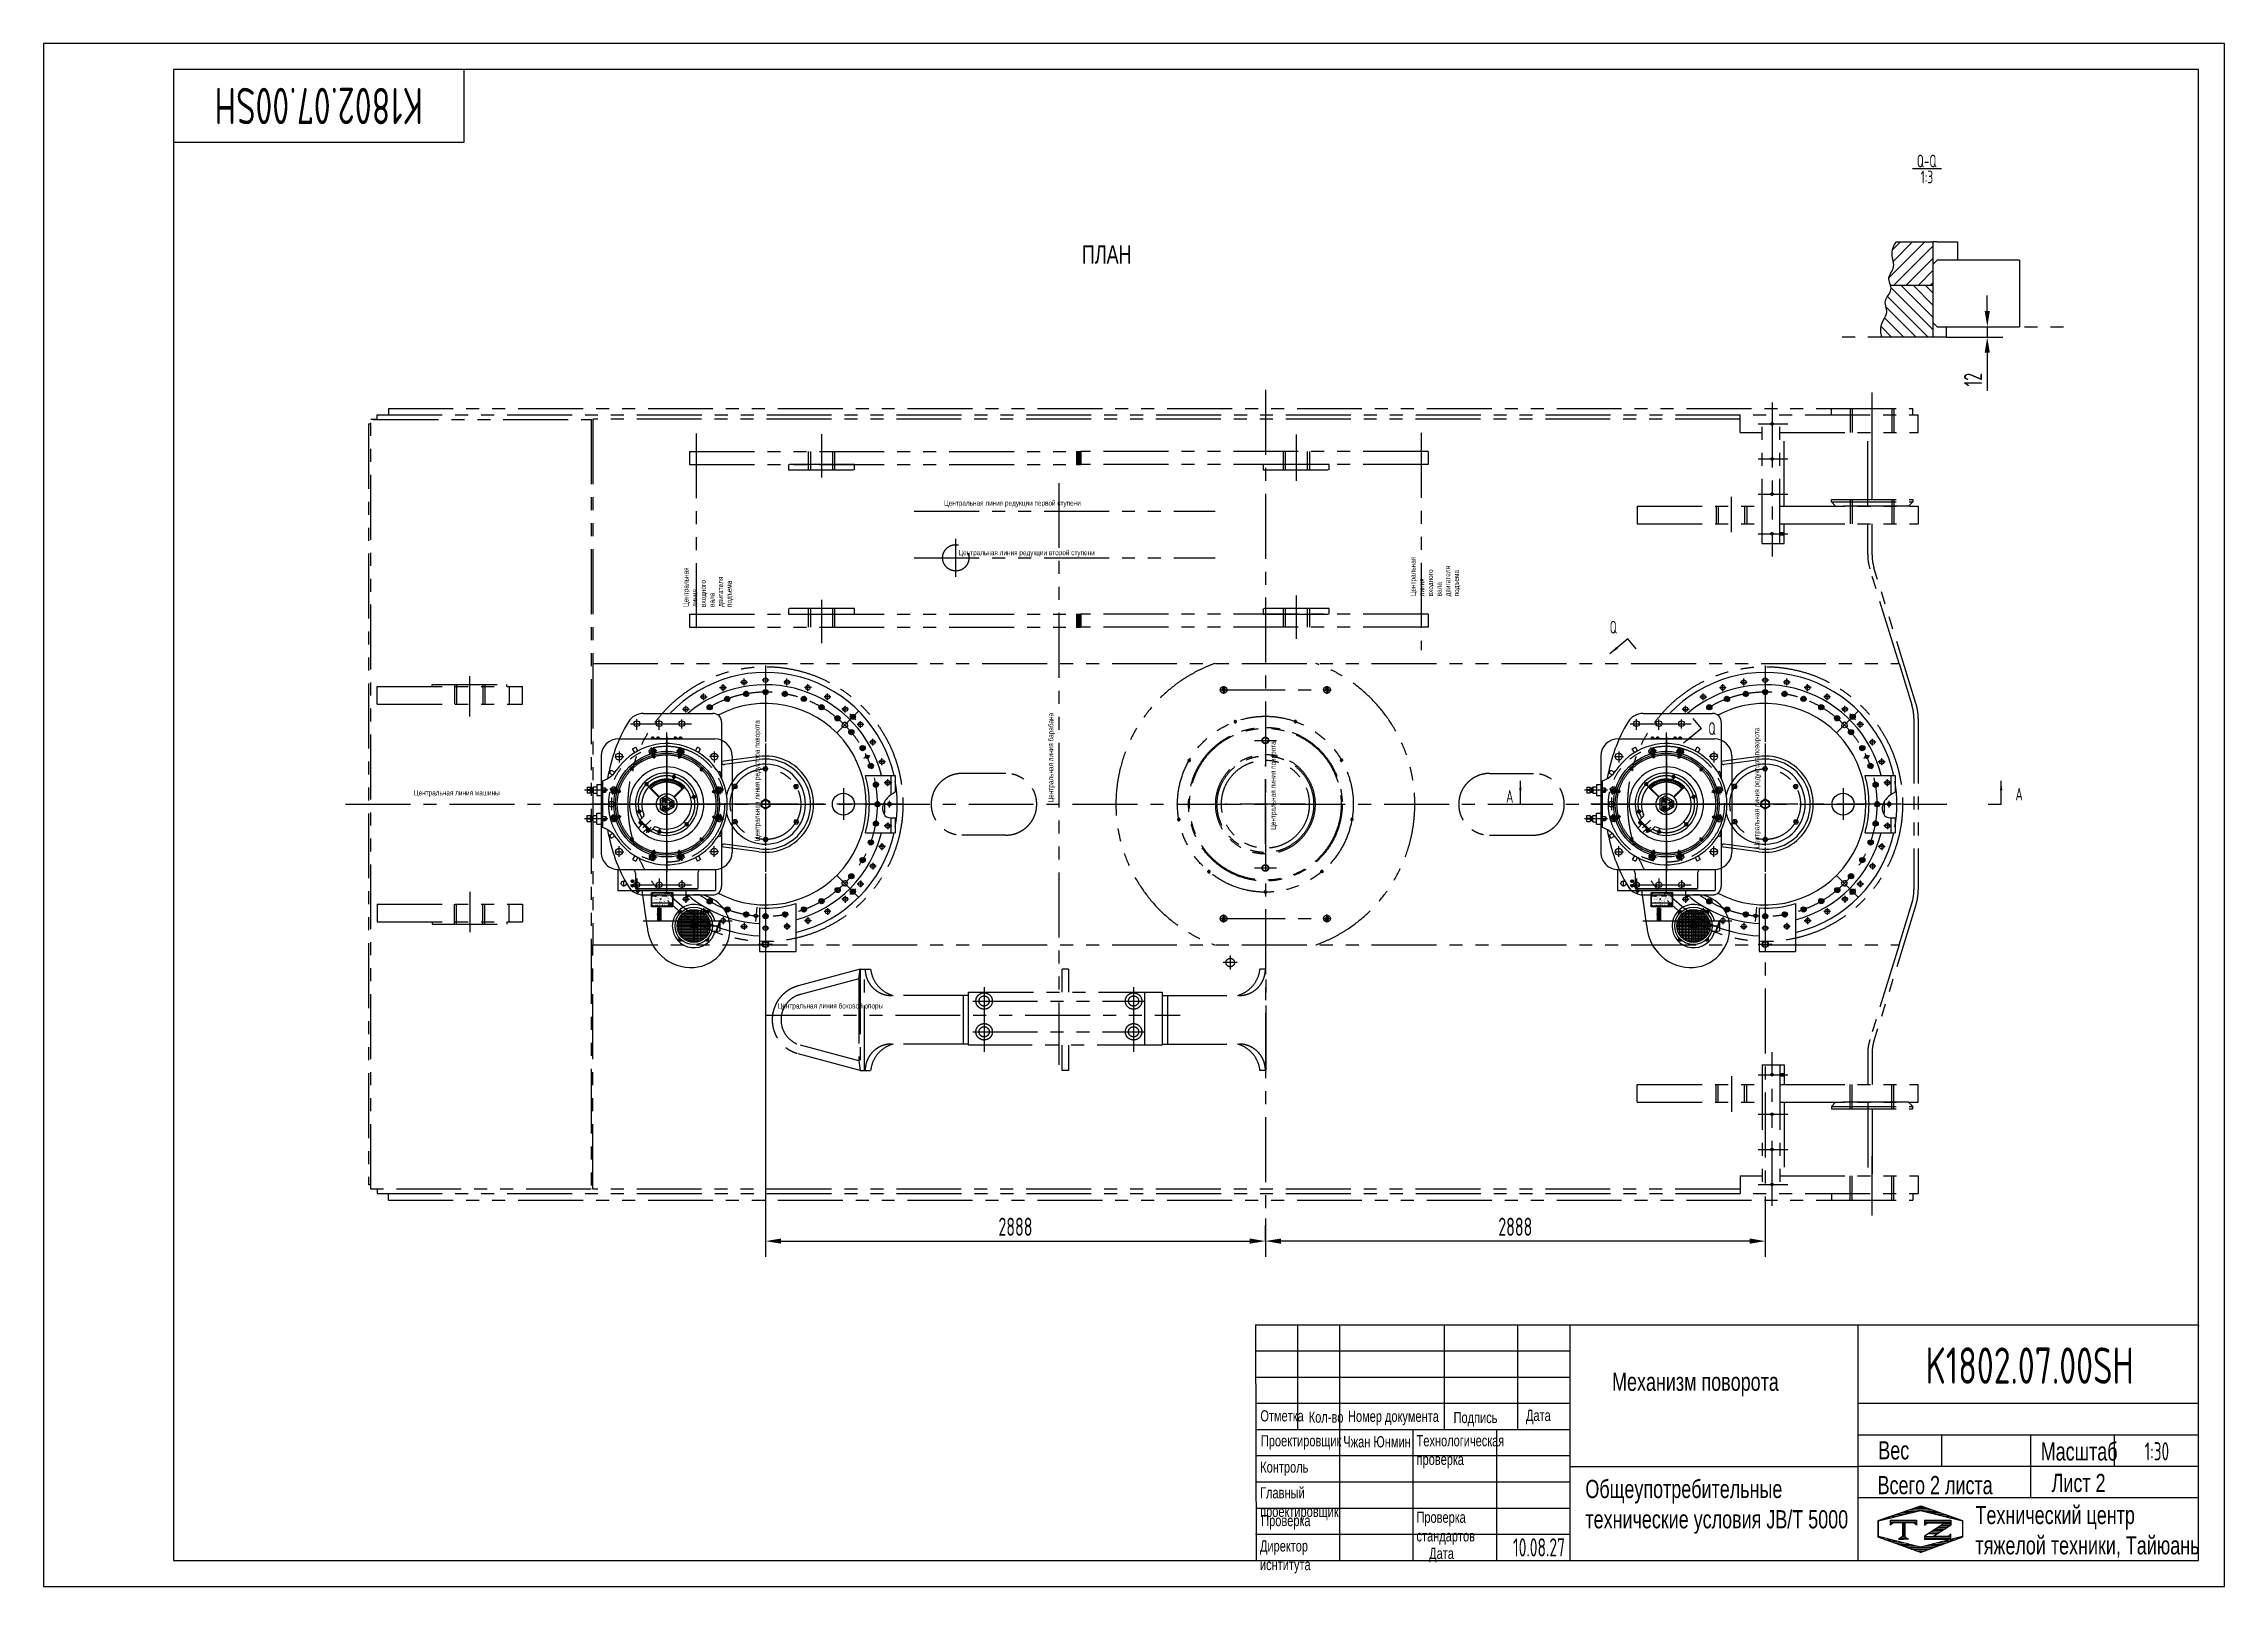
# Model space of a CAD drawing. Header units: millimetres. Extents: x 0 to 12600, y 0 to 8910.
import ezdxf
from ezdxf.enums import TextEntityAlignment as Align

# ---------------------------------------------------------------- set-up
doc = ezdxf.new("R2010")
doc.units = ezdxf.units.MM
doc.header["$LTSCALE"] = 300
for name, pattern in [('F', [0.75, 0.5, -0.25]), ('G', [2, 1.25, -0.25, 0.25, -0.25]), ('K', [2.5, 1.25, -0.25, 0.25, -0.25, 0.25, -0.25]), ('PF_CENTER', [30, 18.75, -3.75, 3.75, -3.75]), ('PF_CENTER2', [30, 3.75, -3.75, 18.75, -3.75]), ('PF_DASHED', [11.25, 7.5, -3.75])]:
    doc.linetypes.add(name, pattern=pattern)
for name, color, linetype in [('01', 7, 'Continuous'), ('010', 6, 'Continuous'), ('02', 1, 'Continuous'), ('04', 2, 'F'), ('05', 4, 'G'), ('07', 6, 'K'), ('08', 1, 'Continuous'), ('11', 3, 'Continuous'), ('LINE_PART', 7, 'Continuous'), ('SMPEN_CENTER', 1, 'PF_CENTER'), ('SMPEN_DASHED', 5, 'PF_DASHED'), ('SMPEN_THICK', 7, 'Continuous'), ('THICK', 7, 'Continuous')]:
    doc.layers.add(name, color=color, linetype=linetype)
doc.styles.get("Standard").update_dxf_attribs({"font": 'isocp', "width": 0.707, "bigfont": 'intecad.shx'})
doc.styles.add('STYLE1', font='SIMFANG.TTF', dxfattribs={"width": 0.8})
doc.styles.add('STYLE2', font='SIMHEI.TTF', dxfattribs={"width": 0.8})
doc.dimstyles.new('INTE', dxfattribs={"dimscale": 30, "dimtxt": 3.5, "dimasz": 3, "dimexe": 3, "dimexo": 0, "dimgap": 1, "dimtad": 1, "dimdsep": 46, "dimtxsty": 'Standard', "dimcen": 0, "dimclrd": 1, "dimclre": 1, "dimclrt": 3, "dimadec": 0, "dimazin": 0, "dimtfac": 1, "dimtmove": 0, "dimatfit": 0, "dimfxl": 1, "dimarcsym": 0})

# ---------------------------------------------------------------- blocks, each defined once
blk = doc.blocks.new('*D29')
at = {"layer": '02', "color": 1, "linetype": 'Continuous', "lineweight": -2}
for p, q in [((4171, 3783), (4171, 1904)), ((7059, 2124), (7059, 1904)), ((4261, 1994), (6969, 1994))]:
    blk.add_line(p, q, dxfattribs=at)
at = {"layer": '02', "color": 1, "linetype": 'Continuous'}
for points in [[(4261, 2009), (4261, 1979), (4171, 1994)], [(6969, 2009), (6969, 1979), (7059, 1994)]]:
    blk.add_solid(points, dxfattribs=at)
at = {"layer": 'Defpoints', "color": 0, "linetype": 'Continuous'}
for p in [(4171, 3783), (7059, 2124), (7059, 1994)]:
    blk.add_point(p, dxfattribs=at)
at = {"layer": '02', "color": 3, "linetype": 'Continuous', "insert": (5615, 2077), "char_height": 105, "attachment_point": 5}
blk.add_mtext('2888', dxfattribs=at)
blk = doc.blocks.new('*U24', base_point=(227, 150))
at = {"layer": 'SMPEN_THICK', "color": 7, "linetype": 'Continuous', "ltscale": 8}
blk.add_circle((227, 150), 7.2, dxfattribs=at)
at = {"layer": 'SMPEN_THICK', "color": 2, "linetype": 'Continuous', "ltscale": 8}
blk.add_arc((227, 150), 8, 260, 170, dxfattribs=at)
blk = doc.blocks.new('*U26', base_point=(221, 150))
at = {"color": 7, "linetype": 'Continuous'}
for p, q in [((221, 156), (217, 153)), ((217, 148), (217, 153)), ((221, 145), (217, 148)), ((221, 156), (226, 153)), ((221, 145), (226, 148)), ((226, 148), (226, 153))]:
    blk.add_line(p, q, dxfattribs=at)
blk.add_circle((221, 150), 4.78, dxfattribs=at)
blk = doc.blocks.new('*U27', base_point=(221, 150))
at = {"color": 7, "linetype": 'Continuous'}
for p, q in [((221, 156), (217, 153)), ((217, 148), (217, 153)), ((221, 145), (217, 148)), ((221, 156), (226, 153)), ((221, 145), (226, 148)), ((226, 148), (226, 153))]:
    blk.add_line(p, q, dxfattribs=at)
blk.add_circle((221, 150), 4.78, dxfattribs=at)
blk = doc.blocks.new('*U25', base_point=(221, 150))
at = {"color": 7, "linetype": 'Continuous'}
for p, q in [((221, 156), (217, 153)), ((217, 148), (217, 153)), ((221, 145), (217, 148)), ((221, 156), (226, 153)), ((221, 145), (226, 148)), ((226, 148), (226, 153))]:
    blk.add_line(p, q, dxfattribs=at)
blk.add_circle((221, 150), 4.78, dxfattribs=at)
blk = doc.blocks.new('WASHER_13')
at = {"layer": 'LINE_PART', "ltscale": 8}
for p, q in [((5, 2), (-5, 2)), ((-5, 2), (-5, 0)), ((-5, 0), (5, 0)), ((0, 0), (-1, 2)), ((0, 2), (1, 0)), ((5, 0), (5, 2))]:
    blk.add_line(p, q, dxfattribs=at)
blk = doc.blocks.new('A$C4ED27391')
at = {"layer": '01', "ltscale": 8}
for p, q in [((4, 5), (4, 75)), ((4, 75), (24, 75)), ((4, 5), (24, 5)), ((6, 7), (6, 73)), ((6, 73), (22, 73)), ((6, 7), (22, 7)), ((14, 15), (9, 29)), ((9, 29), (11, 27)), ((11, 65), (16, 65)), ((11, 27), (11, 65)), ((14, 15), (19, 29)), ((16, 27), (16, 65)), ((19, 29), (16, 27)), ((22, 7), (22, 73)), ((24, 5), (24, 75))]:
    blk.add_line(p, q, dxfattribs=at)
for centre in [(14, 70), (14, 10)]:
    blk.add_circle(centre, 1, dxfattribs=at)
at = {"layer": '05', "ltscale": 8}
for p, q in [((0, 40), (26, 40)), ((8, 10), (19, 10)), ((9, 70), (18, 70)), ((14, 37), (14, 81)), ((14, 0), (14, 28))]:
    blk.add_line(p, q, dxfattribs=at)
blk = doc.blocks.new('A$C44FF6758')
at = {"layer": '01', "ltscale": 8}
for p, q in [((0, 16), (0, 21)), ((0, 21), (4, 21)), ((4, 16), (0, 16)), ((0, 13), (0, 8)), ((4, 13), (0, 13)), ((0, 8), (4, 8)), ((0, 4), (0, 0)), ((4, 4), (0, 4)), ((4, 21), (4, 16)), ((4, 8), (4, 13)), ((4, 0), (4, 4)), ((0, 0), (4, 0))]:
    blk.add_line(p, q, dxfattribs=at)
blk = doc.blocks.new('ewrewr')
at = {"layer": '010', "ltscale": 8}
h = blk.add_hatch(color=256, dxfattribs=at)
h.paths.add_polyline_path([(-3372, 4925), (-3372, 4925), (-3372, 4926)], flags=16)
h.paths.add_polyline_path([(-3372, 4926), (-3372, 4925), (-3372, 4925)], flags=16)
h.paths.add_polyline_path([(-3373, 4928), (-3373, 4923), (-3371, 4923), (-3371, 4928)], flags=9)
for p, q in [((-3573, 5189), (-3453, 5189)), ((-3453, 4624), (-3453, 5189)), ((-3573, 4624), (-3453, 4624)), ((-3563, 4624), (-3463, 4624))]:
    blk.add_line(p, q)
at = {"color": 1, "linetype": 'PF_CENTER'}
for p, q in [((-4339, 4986), (-4325, 4986)), ((-4339, 4956), (-4325, 4956)), ((-3951, 4950), (-3951, 4916)), ((-4339, 4856), (-4325, 4856)), ((-4339, 4826), (-4325, 4826)), ((-3989, 4884), (-3959, 4901)), ((-3912, 4884), (-3942, 4901))]:
    blk.add_line(p, q, dxfattribs=at)
at = {"color": 7, "linetype": 'Continuous'}
for p, q in [((-4337, 4993), (-4332, 4993)), ((-4337, 4991), (-4337, 4981)), ((-4337, 4990), (-4332, 4990)), ((-4337, 4982), (-4332, 4982)), ((-4337, 4979), (-4332, 4979)), ((-4337, 4963), (-4332, 4963)), ((-4337, 4961), (-4337, 4951)), ((-4337, 4960), (-4332, 4960)), ((-4337, 4952), (-4332, 4952)), ((-4337, 4949), (-4332, 4949)), ((-4332, 4979), (-4332, 4993)), ((-4332, 4990), (-4331, 4990)), ((-4332, 4982), (-4331, 4982)), ((-4332, 4949), (-4332, 4963)), ((-4332, 4960), (-4331, 4960)), ((-4332, 4952), (-4331, 4952)), ((-3951, 4946), (-3962, 4940)), ((-3962, 4926), (-3962, 4940)), ((-3951, 4920), (-3962, 4926)), ((-3951, 4946), (-3939, 4940)), ((-3951, 4920), (-3939, 4926)), ((-3939, 4926), (-3939, 4940)), ((-4337, 4863), (-4332, 4863)), ((-4337, 4861), (-4337, 4851)), ((-4337, 4860), (-4332, 4860)), ((-4337, 4852), (-4332, 4852)), ((-4337, 4849), (-4332, 4849)), ((-4337, 4833), (-4332, 4833)), ((-4337, 4831), (-4337, 4821)), ((-4337, 4830), (-4332, 4830)), ((-4337, 4822), (-4332, 4822)), ((-4337, 4819), (-4332, 4819)), ((-4332, 4849), (-4332, 4863)), ((-4332, 4860), (-4331, 4860)), ((-4332, 4852), (-4331, 4852)), ((-4332, 4819), (-4332, 4833)), ((-4332, 4830), (-4331, 4830)), ((-4332, 4822), (-4331, 4822)), ((-3974, 4906), (-3986, 4899)), ((-3986, 4886), (-3986, 4899)), ((-3986, 4886), (-3974, 4879)), ((-3962, 4899), (-3974, 4906)), ((-3962, 4886), (-3974, 4879)), ((-3962, 4899), (-3962, 4886)), ((-3939, 4899), (-3927, 4906)), ((-3939, 4899), (-3939, 4886)), ((-3939, 4886), (-3927, 4879)), ((-3927, 4906), (-3916, 4899)), ((-3916, 4886), (-3927, 4879)), ((-3916, 4886), (-3916, 4899))]:
    blk.add_line(p, q, dxfattribs=at)
for centre in [(-3951, 4933), (-3974, 4893), (-3927, 4893)]:
    blk.add_circle(centre, 11.6, dxfattribs=at)
for centre, radius, start, end in [((-4334, 4991), 3.14, 145.6158, 214.3842), ((-4326, 4986), 11.7, 162.412, 197.588), ((-4334, 4981), 3.14, 145.6158, 214.3842), ((-4334, 4961), 3.14, 145.6158, 214.3842), ((-4326, 4956), 11.7, 162.412, 197.588), ((-4334, 4951), 3.14, 145.6158, 214.3842), ((-4334, 4861), 3.14, 145.6158, 214.3842), ((-4326, 4856), 11.7, 162.412, 197.588), ((-4334, 4851), 3.14, 145.6158, 214.3842), ((-4334, 4831), 3.14, 145.6158, 214.3842), ((-4326, 4826), 11.7, 162.412, 197.588), ((-4334, 4821), 3.14, 145.6158, 214.3842)]:
    blk.add_arc(centre, radius, start, end, dxfattribs=at)
at = {"layer": '01', "ltscale": 8}
for p, q in [((-3279, 5213), (-3278, 5215)), ((-3279, 5213), (-3215, 5190)), ((-3278, 5215), (-3214, 5192)), ((-3278, 5167), (-3278, 5212)), ((-3269, 5215), (-3273, 5213)), ((-3222, 5215), (-3269, 5215)), ((-3218, 5167), (-3218, 5191)), ((-3217, 5211), (-3214, 5192)), ((-3210, 5188), (-3215, 5190)), ((-3209, 5190), (-3214, 5192)), ((-3210, 5188), (-3209, 5190)), ((-3339, 5088), (-3334, 5088)), ((-3339, 5084), (-3339, 5088)), ((-3334, 5084), (-3339, 5084)), ((-3339, 5078), (-3334, 5078)), ((-3339, 5074), (-3339, 5078)), ((-3334, 5074), (-3339, 5074)), ((-3339, 5069), (-3334, 5069)), ((-3339, 5065), (-3339, 5069)), ((-3334, 5065), (-3339, 5065)), ((-3339, 5061), (-3339, 5057)), ((-3334, 5061), (-3339, 5061)), ((-3339, 5057), (-3334, 5057)), ((-3334, 5052), (-3339, 5052)), ((-3339, 5052), (-3339, 5048)), ((-3339, 5048), (-3334, 5048)), ((-3334, 5043), (-3339, 5043)), ((-3339, 5043), (-3339, 5038)), ((-3334, 5088), (-3334, 5084)), ((-3334, 5078), (-3334, 5074)), ((-3334, 5069), (-3334, 5065)), ((-3334, 5057), (-3334, 5061)), ((-3334, 5048), (-3334, 5052)), ((-3334, 5038), (-3334, 5043)), ((-3330, 5099), (-3330, 5103)), ((-3330, 5103), (-3326, 5103)), ((-3326, 5099), (-3330, 5099)), ((-3330, 5090), (-3330, 5095)), ((-3330, 5095), (-3326, 5095)), ((-3326, 5090), (-3330, 5090)), ((-3330, 5082), (-3330, 5086)), ((-3330, 5082), (-3330, 5086)), ((-3330, 5086), (-3326, 5086)), ((-3330, 5086), (-3326, 5086)), ((-3326, 5082), (-3330, 5082)), ((-3326, 5082), (-3330, 5082)), ((-3330, 5078), (-3326, 5078)), ((-3330, 5078), (-3326, 5078)), ((-3330, 5078), (-3326, 5078)), ((-3330, 5073), (-3330, 5078)), ((-3330, 5073), (-3330, 5078)), ((-3330, 5073), (-3330, 5078)), ((-3326, 5073), (-3330, 5073)), ((-3326, 5073), (-3330, 5073)), ((-3326, 5073), (-3330, 5073)), ((-3330, 5065), (-3330, 5069)), ((-3330, 5069), (-3326, 5069)), ((-3326, 5065), (-3330, 5065)), ((-3330, 5061), (-3330, 5057)), ((-3326, 5061), (-3330, 5061)), ((-3330, 5057), (-3326, 5057)), ((-3330, 5053), (-3330, 5049)), ((-3330, 5053), (-3330, 5049)), ((-3326, 5053), (-3330, 5053)), ((-3326, 5053), (-3330, 5053)), ((-3326, 5053), (-3330, 5053)), ((-3330, 5053), (-3330, 5049)), ((-3330, 5049), (-3326, 5049)), ((-3330, 5049), (-3326, 5049)), ((-3330, 5049), (-3326, 5049)), ((-3330, 5044), (-3330, 5040)), ((-3330, 5044), (-3330, 5040)), ((-3326, 5044), (-3330, 5044)), ((-3326, 5044), (-3330, 5044)), ((-3330, 5040), (-3326, 5040)), ((-3330, 5040), (-3326, 5040)), ((-3326, 5103), (-3326, 5099)), ((-3326, 5095), (-3326, 5090)), ((-3326, 5086), (-3326, 5082)), ((-3326, 5086), (-3326, 5082)), ((-3326, 5078), (-3326, 5073)), ((-3326, 5078), (-3326, 5073)), ((-3326, 5078), (-3326, 5073)), ((-3326, 5069), (-3326, 5065)), ((-3326, 5057), (-3326, 5061)), ((-3326, 5049), (-3326, 5053)), ((-3326, 5049), (-3326, 5053)), ((-3326, 5049), (-3326, 5053)), ((-3326, 5040), (-3326, 5044)), ((-3326, 5040), (-3326, 5044)), ((-3322, 5116), (-3322, 5120)), ((-3322, 5120), (-3317, 5120)), ((-3317, 5116), (-3322, 5116)), ((-3322, 5112), (-3317, 5112)), ((-3322, 5107), (-3322, 5112)), ((-3317, 5107), (-3322, 5107)), ((-3322, 5103), (-3317, 5103)), ((-3322, 5099), (-3322, 5103)), ((-3317, 5099), (-3322, 5099)), ((-3322, 5095), (-3317, 5095)), ((-3322, 5090), (-3322, 5095)), ((-3317, 5090), (-3322, 5090)), ((-3322, 5086), (-3317, 5086)), ((-3322, 5086), (-3317, 5086)), ((-3322, 5082), (-3322, 5086)), ((-3322, 5082), (-3322, 5086)), ((-3317, 5082), (-3322, 5082)), ((-3317, 5082), (-3322, 5082)), ((-3322, 5078), (-3317, 5078)), ((-3322, 5078), (-3317, 5078)), ((-3322, 5078), (-3317, 5078)), ((-3322, 5073), (-3322, 5078)), ((-3322, 5073), (-3322, 5078)), ((-3322, 5073), (-3322, 5078)), ((-3317, 5073), (-3322, 5073)), ((-3317, 5073), (-3322, 5073)), ((-3317, 5073), (-3322, 5073)), ((-3322, 5069), (-3317, 5069)), ((-3322, 5065), (-3322, 5069)), ((-3317, 5065), (-3322, 5065)), ((-3322, 5061), (-3322, 5057)), ((-3317, 5061), (-3322, 5061)), ((-3322, 5057), (-3317, 5057)), ((-3317, 5053), (-3322, 5053)), ((-3317, 5053), (-3322, 5053)), ((-3317, 5053), (-3322, 5053)), ((-3322, 5053), (-3322, 5049)), ((-3322, 5053), (-3322, 5049)), ((-3322, 5053), (-3322, 5049)), ((-3322, 5049), (-3317, 5049)), ((-3322, 5049), (-3317, 5049)), ((-3322, 5049), (-3317, 5049)), ((-3317, 5044), (-3322, 5044)), ((-3317, 5044), (-3322, 5044)), ((-3322, 5044), (-3322, 5040)), ((-3322, 5044), (-3322, 5040)), ((-3322, 5040), (-3317, 5040)), ((-3322, 5040), (-3317, 5040)), ((-3317, 5120), (-3317, 5116)), ((-3317, 5112), (-3317, 5107)), ((-3317, 5103), (-3317, 5099)), ((-3317, 5095), (-3317, 5090)), ((-3317, 5086), (-3317, 5082)), ((-3317, 5086), (-3317, 5082)), ((-3317, 5078), (-3317, 5073)), ((-3317, 5078), (-3317, 5073)), ((-3317, 5078), (-3317, 5073)), ((-3317, 5069), (-3317, 5065)), ((-3317, 5057), (-3317, 5061)), ((-3317, 5049), (-3317, 5053)), ((-3317, 5049), (-3317, 5053)), ((-3317, 5049), (-3317, 5053)), ((-3317, 5040), (-3317, 5044)), ((-3317, 5040), (-3317, 5044)), ((-3313, 5124), (-3313, 5129)), ((-3313, 5129), (-3309, 5129)), ((-3309, 5124), (-3313, 5124)), ((-3313, 5116), (-3313, 5120)), ((-3313, 5120), (-3309, 5120)), ((-3309, 5116), (-3313, 5116)), ((-3313, 5107), (-3313, 5112)), ((-3313, 5112), (-3309, 5112)), ((-3309, 5107), (-3313, 5107)), ((-3313, 5099), (-3313, 5103)), ((-3313, 5103), (-3309, 5103)), ((-3309, 5099), (-3313, 5099)), ((-3313, 5090), (-3313, 5095)), ((-3313, 5095), (-3309, 5095)), ((-3309, 5090), (-3313, 5090)), ((-3313, 5082), (-3313, 5086)), ((-3313, 5082), (-3313, 5086)), ((-3313, 5086), (-3309, 5086)), ((-3313, 5086), (-3309, 5086)), ((-3309, 5082), (-3313, 5082)), ((-3309, 5082), (-3313, 5082)), ((-3313, 5073), (-3313, 5078)), ((-3313, 5073), (-3313, 5078)), ((-3313, 5073), (-3313, 5078)), ((-3313, 5078), (-3309, 5078)), ((-3313, 5078), (-3309, 5078)), ((-3313, 5078), (-3309, 5078)), ((-3309, 5073), (-3313, 5073)), ((-3309, 5073), (-3313, 5073)), ((-3309, 5073), (-3313, 5073)), ((-3313, 5065), (-3313, 5069)), ((-3313, 5069), (-3309, 5069)), ((-3309, 5065), (-3313, 5065)), ((-3313, 5061), (-3313, 5057)), ((-3309, 5061), (-3313, 5061)), ((-3313, 5057), (-3309, 5057)), ((-3309, 5053), (-3313, 5053)), ((-3309, 5053), (-3313, 5053)), ((-3309, 5053), (-3313, 5053)), ((-3313, 5053), (-3313, 5049)), ((-3313, 5053), (-3313, 5049)), ((-3313, 5053), (-3313, 5049)), ((-3313, 5049), (-3309, 5049)), ((-3313, 5049), (-3309, 5049)), ((-3313, 5049), (-3309, 5049)), ((-3309, 5044), (-3313, 5044)), ((-3309, 5044), (-3313, 5044)), ((-3313, 5044), (-3313, 5040)), ((-3313, 5044), (-3313, 5040)), ((-3313, 5040), (-3309, 5040)), ((-3313, 5040), (-3309, 5040)), ((-3309, 5129), (-3309, 5124)), ((-3309, 5120), (-3309, 5116)), ((-3309, 5112), (-3309, 5107)), ((-3309, 5103), (-3309, 5099)), ((-3309, 5095), (-3309, 5090)), ((-3309, 5086), (-3309, 5082)), ((-3309, 5086), (-3309, 5082)), ((-3309, 5078), (-3309, 5073)), ((-3309, 5078), (-3309, 5073)), ((-3309, 5078), (-3309, 5073)), ((-3309, 5069), (-3309, 5065)), ((-3309, 5057), (-3309, 5061)), ((-3309, 5049), (-3309, 5053)), ((-3309, 5049), (-3309, 5053)), ((-3309, 5049), (-3309, 5053)), ((-3309, 5040), (-3309, 5044)), ((-3309, 5040), (-3309, 5044)), ((-3305, 5137), (-3300, 5137)), ((-3305, 5133), (-3305, 5137)), ((-3300, 5133), (-3305, 5133)), ((-3305, 5129), (-3300, 5129)), ((-3305, 5124), (-3305, 5129)), ((-3300, 5124), (-3305, 5124)), ((-3305, 5120), (-3300, 5120)), ((-3305, 5116), (-3305, 5120)), ((-3300, 5116), (-3305, 5116)), ((-3305, 5112), (-3300, 5112)), ((-3305, 5107), (-3305, 5112)), ((-3300, 5107), (-3305, 5107)), ((-3305, 5103), (-3300, 5103)), ((-3305, 5099), (-3305, 5103)), ((-3300, 5099), (-3305, 5099)), ((-3305, 5095), (-3300, 5095)), ((-3305, 5090), (-3305, 5095)), ((-3300, 5090), (-3305, 5090)), ((-3305, 5086), (-3300, 5086)), ((-3305, 5086), (-3300, 5086)), ((-3305, 5082), (-3305, 5086)), ((-3305, 5082), (-3305, 5086)), ((-3300, 5082), (-3305, 5082)), ((-3300, 5082), (-3305, 5082)), ((-3305, 5078), (-3300, 5078)), ((-3305, 5078), (-3300, 5078)), ((-3305, 5078), (-3300, 5078)), ((-3305, 5073), (-3305, 5078)), ((-3305, 5073), (-3305, 5078)), ((-3305, 5073), (-3305, 5078)), ((-3300, 5073), (-3305, 5073)), ((-3300, 5073), (-3305, 5073)), ((-3300, 5073), (-3305, 5073)), ((-3305, 5069), (-3300, 5069)), ((-3305, 5065), (-3305, 5069)), ((-3300, 5065), (-3305, 5065)), ((-3300, 5061), (-3305, 5061)), ((-3305, 5061), (-3305, 5057)), ((-3305, 5057), (-3300, 5057)), ((-3300, 5053), (-3305, 5053)), ((-3300, 5053), (-3305, 5053)), ((-3300, 5053), (-3305, 5053)), ((-3305, 5053), (-3305, 5049)), ((-3305, 5053), (-3305, 5049)), ((-3305, 5053), (-3305, 5049)), ((-3305, 5049), (-3300, 5049)), ((-3305, 5049), (-3300, 5049)), ((-3305, 5049), (-3300, 5049)), ((-3300, 5044), (-3305, 5044)), ((-3300, 5044), (-3305, 5044)), ((-3305, 5044), (-3305, 5040)), ((-3305, 5044), (-3305, 5040)), ((-3305, 5040), (-3300, 5040)), ((-3305, 5040), (-3300, 5040)), ((-3300, 5137), (-3300, 5133)), ((-3300, 5129), (-3300, 5124)), ((-3300, 5120), (-3300, 5116)), ((-3300, 5112), (-3300, 5107)), ((-3300, 5103), (-3300, 5099)), ((-3300, 5095), (-3300, 5090)), ((-3300, 5086), (-3300, 5082)), ((-3300, 5086), (-3300, 5082)), ((-3300, 5078), (-3300, 5073)), ((-3300, 5078), (-3300, 5073)), ((-3300, 5078), (-3300, 5073)), ((-3300, 5069), (-3300, 5065)), ((-3300, 5057), (-3300, 5061)), ((-3300, 5049), (-3300, 5053)), ((-3300, 5049), (-3300, 5053)), ((-3300, 5049), (-3300, 5053)), ((-3300, 5040), (-3300, 5044)), ((-3300, 5040), (-3300, 5044)), ((-3296, 5146), (-3292, 5146)), ((-3296, 5141), (-3296, 5146)), ((-3292, 5141), (-3296, 5141)), ((-3296, 5137), (-3292, 5137)), ((-3296, 5133), (-3296, 5137)), ((-3292, 5133), (-3296, 5133)), ((-3296, 5129), (-3292, 5129)), ((-3296, 5124), (-3296, 5129)), ((-3292, 5124), (-3296, 5124)), ((-3296, 5120), (-3292, 5120)), ((-3296, 5116), (-3296, 5120)), ((-3292, 5116), (-3296, 5116)), ((-3296, 5112), (-3292, 5112)), ((-3296, 5107), (-3296, 5112)), ((-3292, 5107), (-3296, 5107)), ((-3296, 5103), (-3292, 5103)), ((-3296, 5099), (-3296, 5103)), ((-3292, 5099), (-3296, 5099)), ((-3296, 5095), (-3292, 5095)), ((-3296, 5090), (-3296, 5095)), ((-3292, 5090), (-3296, 5090)), ((-3296, 5086), (-3292, 5086)), ((-3296, 5086), (-3292, 5086)), ((-3296, 5082), (-3296, 5086)), ((-3296, 5082), (-3296, 5086)), ((-3292, 5082), (-3296, 5082)), ((-3292, 5082), (-3296, 5082)), ((-3296, 5078), (-3292, 5078)), ((-3296, 5078), (-3292, 5078)), ((-3296, 5078), (-3292, 5078)), ((-3296, 5073), (-3296, 5078)), ((-3296, 5073), (-3296, 5078)), ((-3296, 5073), (-3296, 5078)), ((-3292, 5073), (-3296, 5073)), ((-3292, 5073), (-3296, 5073)), ((-3292, 5073), (-3296, 5073)), ((-3296, 5069), (-3292, 5069)), ((-3296, 5065), (-3296, 5069)), ((-3292, 5065), (-3296, 5065)), ((-3296, 5061), (-3296, 5057)), ((-3292, 5061), (-3296, 5061)), ((-3296, 5057), (-3292, 5057)), ((-3292, 5053), (-3296, 5053)), ((-3292, 5053), (-3296, 5053)), ((-3292, 5053), (-3296, 5053)), ((-3296, 5053), (-3296, 5049)), ((-3296, 5053), (-3296, 5049)), ((-3296, 5053), (-3296, 5049)), ((-3296, 5049), (-3292, 5049)), ((-3296, 5049), (-3292, 5049)), ((-3296, 5049), (-3292, 5049)), ((-3292, 5044), (-3296, 5044)), ((-3292, 5044), (-3296, 5044)), ((-3296, 5044), (-3296, 5040)), ((-3296, 5044), (-3296, 5040)), ((-3296, 5040), (-3292, 5040)), ((-3296, 5040), (-3292, 5040)), ((-3292, 5146), (-3292, 5141)), ((-3292, 5137), (-3292, 5133)), ((-3292, 5129), (-3292, 5124)), ((-3292, 5120), (-3292, 5116)), ((-3292, 5112), (-3292, 5107)), ((-3292, 5103), (-3292, 5099)), ((-3292, 5095), (-3292, 5090)), ((-3292, 5086), (-3292, 5082)), ((-3292, 5086), (-3292, 5082)), ((-3292, 5078), (-3292, 5073)), ((-3292, 5078), (-3292, 5073)), ((-3292, 5078), (-3292, 5073)), ((-3292, 5069), (-3292, 5065)), ((-3292, 5057), (-3292, 5061)), ((-3292, 5049), (-3292, 5053)), ((-3292, 5049), (-3292, 5053)), ((-3292, 5049), (-3292, 5053)), ((-3292, 5040), (-3292, 5044)), ((-3292, 5040), (-3292, 5044)), ((-3288, 5146), (-3283, 5146)), ((-3288, 5141), (-3288, 5146)), ((-3283, 5141), (-3288, 5141)), ((-3288, 5133), (-3288, 5137)), ((-3288, 5137), (-3283, 5137)), ((-3283, 5133), (-3288, 5133)), ((-3288, 5129), (-3283, 5129)), ((-3288, 5124), (-3288, 5129)), ((-3283, 5124), (-3288, 5124)), ((-3288, 5116), (-3288, 5120)), ((-3288, 5120), (-3283, 5120)), ((-3283, 5116), (-3288, 5116)), ((-3288, 5112), (-3283, 5112)), ((-3288, 5107), (-3288, 5112)), ((-3283, 5107), (-3288, 5107)), ((-3288, 5103), (-3283, 5103)), ((-3288, 5099), (-3288, 5103)), ((-3283, 5099), (-3288, 5099)), ((-3288, 5090), (-3288, 5095)), ((-3288, 5095), (-3283, 5095)), ((-3283, 5090), (-3288, 5090)), ((-3288, 5086), (-3283, 5086)), ((-3288, 5086), (-3283, 5086)), ((-3288, 5082), (-3288, 5086)), ((-3288, 5082), (-3288, 5086)), ((-3283, 5082), (-3288, 5082)), ((-3283, 5082), (-3288, 5082)), ((-3288, 5078), (-3283, 5078)), ((-3288, 5078), (-3283, 5078)), ((-3288, 5078), (-3283, 5078)), ((-3288, 5073), (-3288, 5078)), ((-3288, 5073), (-3288, 5078)), ((-3288, 5073), (-3288, 5078)), ((-3283, 5073), (-3288, 5073)), ((-3283, 5073), (-3288, 5073)), ((-3283, 5073), (-3288, 5073)), ((-3288, 5069), (-3283, 5069)), ((-3288, 5065), (-3288, 5069)), ((-3283, 5065), (-3288, 5065)), ((-3288, 5061), (-3288, 5057)), ((-3283, 5061), (-3288, 5061)), ((-3288, 5057), (-3283, 5057)), ((-3288, 5053), (-3288, 5049)), ((-3288, 5053), (-3288, 5049)), ((-3288, 5053), (-3288, 5049)), ((-3283, 5053), (-3288, 5053)), ((-3283, 5053), (-3288, 5053)), ((-3283, 5053), (-3288, 5053)), ((-3288, 5049), (-3283, 5049)), ((-3288, 5049), (-3283, 5049)), ((-3288, 5049), (-3283, 5049)), ((-3283, 5044), (-3288, 5044)), ((-3283, 5044), (-3288, 5044)), ((-3288, 5044), (-3288, 5040)), ((-3288, 5044), (-3288, 5040)), ((-3288, 5040), (-3283, 5040)), ((-3288, 5040), (-3283, 5040)), ((-3283, 5146), (-3283, 5141)), ((-3283, 5137), (-3283, 5133)), ((-3283, 5129), (-3283, 5124)), ((-3283, 5120), (-3283, 5116)), ((-3283, 5112), (-3283, 5107)), ((-3283, 5103), (-3283, 5099)), ((-3283, 5095), (-3283, 5090)), ((-3283, 5086), (-3283, 5082)), ((-3283, 5086), (-3283, 5082)), ((-3283, 5078), (-3283, 5073)), ((-3283, 5078), (-3283, 5073)), ((-3283, 5078), (-3283, 5073)), ((-3283, 5069), (-3283, 5065)), ((-3283, 5057), (-3283, 5061)), ((-3283, 5049), (-3283, 5053)), ((-3283, 5049), (-3283, 5053)), ((-3283, 5049), (-3283, 5053)), ((-3283, 5040), (-3283, 5044)), ((-3283, 5040), (-3283, 5044)), ((-3279, 5146), (-3275, 5146)), ((-3279, 5141), (-3279, 5146)), ((-3275, 5141), (-3279, 5141)), ((-3279, 5137), (-3275, 5137)), ((-3279, 5133), (-3279, 5137)), ((-3275, 5133), (-3279, 5133)), ((-3279, 5129), (-3275, 5129)), ((-3279, 5124), (-3279, 5129)), ((-3275, 5124), (-3279, 5124)), ((-3279, 5120), (-3275, 5120)), ((-3279, 5116), (-3279, 5120)), ((-3275, 5116), (-3279, 5116)), ((-3279, 5112), (-3275, 5112)), ((-3279, 5107), (-3279, 5112)), ((-3275, 5107), (-3279, 5107)), ((-3279, 5103), (-3275, 5103)), ((-3279, 5099), (-3279, 5103)), ((-3275, 5099), (-3279, 5099)), ((-3279, 5095), (-3275, 5095)), ((-3279, 5090), (-3279, 5095)), ((-3275, 5090), (-3279, 5090)), ((-3279, 5086), (-3275, 5086)), ((-3279, 5086), (-3275, 5086)), ((-3279, 5082), (-3279, 5086)), ((-3279, 5082), (-3279, 5086)), ((-3275, 5082), (-3279, 5082)), ((-3275, 5082), (-3279, 5082)), ((-3279, 5078), (-3275, 5078)), ((-3279, 5078), (-3275, 5078)), ((-3279, 5078), (-3275, 5078)), ((-3279, 5073), (-3279, 5078)), ((-3279, 5073), (-3279, 5078)), ((-3279, 5073), (-3279, 5078)), ((-3275, 5073), (-3279, 5073)), ((-3275, 5073), (-3279, 5073)), ((-3275, 5073), (-3279, 5073)), ((-3279, 5069), (-3275, 5069)), ((-3279, 5065), (-3279, 5069)), ((-3275, 5065), (-3279, 5065)), ((-3279, 5061), (-3279, 5057)), ((-3275, 5061), (-3279, 5061)), ((-3279, 5057), (-3275, 5057)), ((-3279, 5053), (-3279, 5049)), ((-3279, 5053), (-3279, 5049)), ((-3279, 5053), (-3279, 5049)), ((-3275, 5053), (-3279, 5053)), ((-3275, 5053), (-3279, 5053)), ((-3275, 5053), (-3279, 5053)), ((-3279, 5049), (-3275, 5049)), ((-3279, 5049), (-3275, 5049)), ((-3279, 5049), (-3275, 5049)), ((-3279, 5044), (-3279, 5040)), ((-3279, 5044), (-3279, 5040)), ((-3275, 5044), (-3279, 5044)), ((-3275, 5044), (-3279, 5044)), ((-3279, 5040), (-3275, 5040)), ((-3279, 5040), (-3275, 5040)), ((-3275, 5146), (-3275, 5141)), ((-3275, 5137), (-3275, 5133)), ((-3275, 5129), (-3275, 5124)), ((-3275, 5120), (-3275, 5116)), ((-3275, 5112), (-3275, 5107)), ((-3275, 5103), (-3275, 5099)), ((-3275, 5095), (-3275, 5090)), ((-3275, 5086), (-3275, 5082)), ((-3275, 5086), (-3275, 5082)), ((-3275, 5078), (-3275, 5073)), ((-3275, 5078), (-3275, 5073)), ((-3275, 5078), (-3275, 5073)), ((-3275, 5069), (-3275, 5065)), ((-3275, 5057), (-3275, 5061)), ((-3275, 5049), (-3275, 5053)), ((-3275, 5049), (-3275, 5053)), ((-3275, 5049), (-3275, 5053)), ((-3275, 5040), (-3275, 5044)), ((-3275, 5040), (-3275, 5044)), ((-3271, 5150), (-3271, 5154)), ((-3271, 5154), (-3266, 5154)), ((-3266, 5150), (-3271, 5150)), ((-3271, 5141), (-3271, 5146)), ((-3271, 5146), (-3266, 5146)), ((-3266, 5141), (-3271, 5141)), ((-3271, 5133), (-3271, 5137)), ((-3271, 5137), (-3266, 5137)), ((-3266, 5133), (-3271, 5133)), ((-3271, 5124), (-3271, 5129)), ((-3271, 5129), (-3266, 5129)), ((-3266, 5124), (-3271, 5124)), ((-3271, 5116), (-3271, 5120)), ((-3271, 5120), (-3266, 5120)), ((-3266, 5116), (-3271, 5116)), ((-3271, 5107), (-3271, 5112)), ((-3271, 5112), (-3266, 5112)), ((-3266, 5107), (-3271, 5107)), ((-3271, 5099), (-3271, 5103)), ((-3271, 5103), (-3266, 5103)), ((-3266, 5099), (-3271, 5099)), ((-3271, 5090), (-3271, 5095)), ((-3271, 5095), (-3266, 5095)), ((-3266, 5090), (-3271, 5090)), ((-3271, 5082), (-3271, 5086)), ((-3271, 5082), (-3271, 5086)), ((-3271, 5086), (-3266, 5086)), ((-3271, 5086), (-3266, 5086)), ((-3266, 5082), (-3271, 5082)), ((-3266, 5082), (-3271, 5082)), ((-3271, 5073), (-3271, 5078)), ((-3271, 5073), (-3271, 5078)), ((-3271, 5073), (-3271, 5078)), ((-3271, 5078), (-3266, 5078)), ((-3271, 5078), (-3266, 5078)), ((-3271, 5078), (-3266, 5078)), ((-3266, 5073), (-3271, 5073)), ((-3266, 5073), (-3271, 5073)), ((-3266, 5073), (-3271, 5073)), ((-3271, 5065), (-3271, 5069)), ((-3271, 5069), (-3266, 5069)), ((-3266, 5065), (-3271, 5065)), ((-3271, 5061), (-3271, 5057)), ((-3266, 5061), (-3271, 5061)), ((-3271, 5057), (-3266, 5057)), ((-3271, 5053), (-3271, 5049)), ((-3271, 5053), (-3271, 5049)), ((-3271, 5053), (-3271, 5049)), ((-3266, 5053), (-3271, 5053)), ((-3266, 5053), (-3271, 5053)), ((-3266, 5053), (-3271, 5053)), ((-3271, 5049), (-3266, 5049)), ((-3271, 5049), (-3266, 5049)), ((-3271, 5049), (-3266, 5049)), ((-3271, 5044), (-3271, 5040)), ((-3271, 5044), (-3271, 5040)), ((-3266, 5044), (-3271, 5044)), ((-3266, 5044), (-3271, 5044)), ((-3271, 5040), (-3266, 5040)), ((-3271, 5040), (-3266, 5040)), ((-3266, 5154), (-3266, 5150)), ((-3266, 5146), (-3266, 5141)), ((-3266, 5137), (-3266, 5133)), ((-3266, 5129), (-3266, 5124)), ((-3266, 5120), (-3266, 5116)), ((-3266, 5112), (-3266, 5107)), ((-3266, 5103), (-3266, 5099)), ((-3266, 5095), (-3266, 5090)), ((-3266, 5086), (-3266, 5082)), ((-3266, 5086), (-3266, 5082)), ((-3266, 5078), (-3266, 5073)), ((-3266, 5078), (-3266, 5073)), ((-3266, 5078), (-3266, 5073)), ((-3266, 5069), (-3266, 5065)), ((-3266, 5057), (-3266, 5061)), ((-3266, 5049), (-3266, 5053)), ((-3266, 5049), (-3266, 5053)), ((-3266, 5049), (-3266, 5053)), ((-3266, 5040), (-3266, 5044)), ((-3266, 5040), (-3266, 5044)), ((-3262, 5150), (-3262, 5154)), ((-3262, 5154), (-3258, 5154)), ((-3258, 5150), (-3262, 5150)), ((-3262, 5146), (-3258, 5146)), ((-3262, 5141), (-3262, 5146)), ((-3258, 5141), (-3262, 5141)), ((-3262, 5133), (-3262, 5137)), ((-3262, 5137), (-3258, 5137)), ((-3258, 5133), (-3262, 5133)), ((-3262, 5124), (-3262, 5129)), ((-3262, 5129), (-3258, 5129)), ((-3258, 5124), (-3262, 5124)), ((-3262, 5116), (-3262, 5120)), ((-3262, 5120), (-3258, 5120)), ((-3258, 5116), (-3262, 5116)), ((-3262, 5107), (-3262, 5112)), ((-3262, 5112), (-3258, 5112)), ((-3258, 5107), (-3262, 5107)), ((-3262, 5099), (-3262, 5103)), ((-3262, 5103), (-3258, 5103)), ((-3258, 5099), (-3262, 5099)), ((-3262, 5090), (-3262, 5095)), ((-3262, 5095), (-3258, 5095)), ((-3258, 5090), (-3262, 5090)), ((-3262, 5082), (-3262, 5086)), ((-3262, 5082), (-3262, 5086)), ((-3262, 5086), (-3258, 5086)), ((-3262, 5086), (-3258, 5086)), ((-3258, 5082), (-3262, 5082)), ((-3258, 5082), (-3262, 5082)), ((-3258, 5044), (-3262, 5044)), ((-3258, 5044), (-3262, 5044)), ((-3262, 5044), (-3262, 5040)), ((-3262, 5044), (-3262, 5040)), ((-3262, 5040), (-3258, 5040)), ((-3262, 5040), (-3258, 5040)), ((-3261, 5050), (-3261, 5077)), ((-3261, 5077), (-3234, 5077)), ((-3234, 5050), (-3261, 5050)), ((-3258, 5154), (-3258, 5150)), ((-3258, 5146), (-3258, 5141)), ((-3258, 5137), (-3258, 5133)), ((-3258, 5129), (-3258, 5124)), ((-3258, 5120), (-3258, 5116)), ((-3258, 5112), (-3258, 5107)), ((-3258, 5103), (-3258, 5099)), ((-3258, 5095), (-3258, 5090)), ((-3258, 5086), (-3258, 5082)), ((-3258, 5086), (-3258, 5082)), ((-3258, 5040), (-3258, 5044)), ((-3258, 5040), (-3258, 5044)), ((-3254, 5150), (-3254, 5154)), ((-3254, 5154), (-3249, 5154)), ((-3249, 5150), (-3254, 5150)), ((-3254, 5146), (-3249, 5146)), ((-3254, 5141), (-3254, 5146)), ((-3249, 5141), (-3254, 5141)), ((-3254, 5137), (-3249, 5137)), ((-3254, 5133), (-3254, 5137)), ((-3249, 5133), (-3254, 5133)), ((-3254, 5129), (-3249, 5129)), ((-3254, 5124), (-3254, 5129)), ((-3249, 5124), (-3254, 5124)), ((-3254, 5120), (-3249, 5120)), ((-3254, 5116), (-3254, 5120)), ((-3249, 5116), (-3254, 5116)), ((-3254, 5112), (-3249, 5112)), ((-3254, 5107), (-3254, 5112)), ((-3249, 5107), (-3254, 5107)), ((-3254, 5103), (-3249, 5103)), ((-3254, 5099), (-3254, 5103)), ((-3249, 5099), (-3254, 5099)), ((-3254, 5095), (-3249, 5095)), ((-3254, 5090), (-3254, 5095)), ((-3249, 5090), (-3254, 5090)), ((-3254, 5086), (-3249, 5086)), ((-3254, 5082), (-3254, 5086)), ((-3249, 5082), (-3254, 5082)), ((-3249, 5044), (-3254, 5044)), ((-3254, 5044), (-3254, 5040)), ((-3254, 5040), (-3249, 5040)), ((-3249, 5154), (-3249, 5150)), ((-3249, 5146), (-3249, 5141)), ((-3249, 5137), (-3249, 5133)), ((-3249, 5129), (-3249, 5124)), ((-3249, 5120), (-3249, 5116)), ((-3249, 5112), (-3249, 5107)), ((-3249, 5103), (-3249, 5099)), ((-3249, 5095), (-3249, 5090)), ((-3249, 5086), (-3249, 5082)), ((-3249, 5040), (-3249, 5044)), ((-3246, 5154), (-3246, 5150)), ((-3242, 5154), (-3246, 5154)), ((-3246, 5150), (-3242, 5150)), ((-3242, 5146), (-3246, 5146)), ((-3246, 5146), (-3246, 5141)), ((-3246, 5141), (-3242, 5141)), ((-3246, 5137), (-3246, 5133)), ((-3242, 5137), (-3246, 5137)), ((-3246, 5133), (-3242, 5133)), ((-3242, 5129), (-3246, 5129)), ((-3246, 5129), (-3246, 5124)), ((-3246, 5124), (-3242, 5124)), ((-3246, 5120), (-3246, 5116)), ((-3242, 5120), (-3246, 5120)), ((-3246, 5116), (-3242, 5116)), ((-3242, 5112), (-3246, 5112)), ((-3246, 5112), (-3246, 5107)), ((-3246, 5107), (-3242, 5107)), ((-3242, 5103), (-3246, 5103)), ((-3246, 5103), (-3246, 5099)), ((-3246, 5099), (-3242, 5099)), ((-3246, 5095), (-3246, 5090)), ((-3242, 5095), (-3246, 5095)), ((-3246, 5090), (-3242, 5090)), ((-3242, 5086), (-3246, 5086)), ((-3246, 5086), (-3246, 5082)), ((-3246, 5082), (-3242, 5082)), ((-3246, 5044), (-3242, 5044)), ((-3246, 5040), (-3246, 5044)), ((-3242, 5040), (-3246, 5040)), ((-3242, 5150), (-3242, 5154)), ((-3242, 5141), (-3242, 5146)), ((-3242, 5133), (-3242, 5137)), ((-3242, 5124), (-3242, 5129)), ((-3242, 5116), (-3242, 5120)), ((-3242, 5107), (-3242, 5112)), ((-3242, 5099), (-3242, 5103)), ((-3242, 5090), (-3242, 5095)), ((-3242, 5082), (-3242, 5086)), ((-3242, 5044), (-3242, 5040)), ((-3237, 5154), (-3237, 5150)), ((-3233, 5154), (-3237, 5154)), ((-3237, 5150), (-3233, 5150)), ((-3233, 5146), (-3237, 5146)), ((-3237, 5146), (-3237, 5141)), ((-3237, 5141), (-3233, 5141)), ((-3237, 5137), (-3237, 5133)), ((-3233, 5137), (-3237, 5137)), ((-3237, 5133), (-3233, 5133)), ((-3237, 5129), (-3237, 5124)), ((-3233, 5129), (-3237, 5129)), ((-3237, 5124), (-3233, 5124)), ((-3237, 5120), (-3237, 5116)), ((-3233, 5120), (-3237, 5120)), ((-3237, 5116), (-3233, 5116)), ((-3233, 5112), (-3237, 5112)), ((-3237, 5112), (-3237, 5107)), ((-3237, 5107), (-3233, 5107)), ((-3233, 5103), (-3237, 5103)), ((-3237, 5103), (-3237, 5099)), ((-3237, 5099), (-3233, 5099)), ((-3237, 5095), (-3237, 5090)), ((-3233, 5095), (-3237, 5095)), ((-3237, 5090), (-3233, 5090)), ((-3233, 5086), (-3237, 5086)), ((-3233, 5086), (-3237, 5086)), ((-3237, 5086), (-3237, 5082)), ((-3237, 5086), (-3237, 5082)), ((-3237, 5082), (-3233, 5082)), ((-3237, 5082), (-3233, 5082)), ((-3237, 5044), (-3233, 5044)), ((-3237, 5044), (-3233, 5044)), ((-3237, 5040), (-3237, 5044)), ((-3237, 5040), (-3237, 5044)), ((-3233, 5040), (-3237, 5040)), ((-3233, 5040), (-3237, 5040)), ((-3234, 5077), (-3234, 5050)), ((-3233, 5150), (-3233, 5154)), ((-3233, 5141), (-3233, 5146)), ((-3233, 5133), (-3233, 5137)), ((-3233, 5124), (-3233, 5129)), ((-3233, 5116), (-3233, 5120)), ((-3233, 5107), (-3233, 5112)), ((-3233, 5099), (-3233, 5103)), ((-3233, 5090), (-3233, 5095)), ((-3233, 5082), (-3233, 5086)), ((-3233, 5082), (-3233, 5086)), ((-3233, 5044), (-3233, 5040)), ((-3233, 5044), (-3233, 5040)), ((-3229, 5154), (-3229, 5150)), ((-3225, 5154), (-3229, 5154)), ((-3229, 5150), (-3225, 5150)), ((-3229, 5146), (-3229, 5141)), ((-3225, 5146), (-3229, 5146)), ((-3229, 5141), (-3225, 5141)), ((-3229, 5137), (-3229, 5133)), ((-3225, 5137), (-3229, 5137)), ((-3229, 5133), (-3225, 5133)), ((-3229, 5129), (-3229, 5124)), ((-3225, 5129), (-3229, 5129)), ((-3229, 5124), (-3225, 5124)), ((-3229, 5120), (-3229, 5116)), ((-3225, 5120), (-3229, 5120)), ((-3229, 5116), (-3225, 5116)), ((-3229, 5112), (-3229, 5107)), ((-3225, 5112), (-3229, 5112)), ((-3229, 5107), (-3225, 5107)), ((-3229, 5103), (-3229, 5099)), ((-3225, 5103), (-3229, 5103)), ((-3229, 5099), (-3225, 5099)), ((-3229, 5095), (-3229, 5090)), ((-3225, 5095), (-3229, 5095)), ((-3229, 5090), (-3225, 5090)), ((-3229, 5086), (-3229, 5082)), ((-3229, 5086), (-3229, 5082)), ((-3225, 5086), (-3229, 5086)), ((-3225, 5086), (-3229, 5086)), ((-3229, 5082), (-3225, 5082)), ((-3229, 5082), (-3225, 5082)), ((-3229, 5078), (-3229, 5073)), ((-3229, 5078), (-3229, 5073)), ((-3229, 5078), (-3229, 5073)), ((-3225, 5078), (-3229, 5078)), ((-3225, 5078), (-3229, 5078)), ((-3225, 5078), (-3229, 5078)), ((-3229, 5073), (-3225, 5073)), ((-3229, 5073), (-3225, 5073)), ((-3229, 5073), (-3225, 5073)), ((-3229, 5069), (-3229, 5065)), ((-3225, 5069), (-3229, 5069)), ((-3229, 5065), (-3225, 5065)), ((-3229, 5057), (-3229, 5061)), ((-3229, 5061), (-3225, 5061)), ((-3225, 5057), (-3229, 5057)), ((-3229, 5049), (-3229, 5053)), ((-3229, 5049), (-3229, 5053)), ((-3229, 5049), (-3229, 5053)), ((-3229, 5053), (-3225, 5053)), ((-3229, 5053), (-3225, 5053)), ((-3229, 5053), (-3225, 5053)), ((-3225, 5049), (-3229, 5049)), ((-3225, 5049), (-3229, 5049)), ((-3225, 5049), (-3229, 5049)), ((-3229, 5040), (-3229, 5044)), ((-3229, 5040), (-3229, 5044)), ((-3229, 5044), (-3225, 5044)), ((-3229, 5044), (-3225, 5044)), ((-3225, 5040), (-3229, 5040)), ((-3225, 5040), (-3229, 5040)), ((-3225, 5150), (-3225, 5154)), ((-3225, 5141), (-3225, 5146)), ((-3225, 5133), (-3225, 5137)), ((-3225, 5124), (-3225, 5129)), ((-3225, 5116), (-3225, 5120)), ((-3225, 5107), (-3225, 5112)), ((-3225, 5099), (-3225, 5103)), ((-3225, 5090), (-3225, 5095)), ((-3225, 5082), (-3225, 5086)), ((-3225, 5082), (-3225, 5086)), ((-3225, 5073), (-3225, 5078)), ((-3225, 5073), (-3225, 5078)), ((-3225, 5073), (-3225, 5078)), ((-3225, 5065), (-3225, 5069)), ((-3225, 5061), (-3225, 5057)), ((-3225, 5053), (-3225, 5049)), ((-3225, 5053), (-3225, 5049)), ((-3225, 5053), (-3225, 5049)), ((-3225, 5044), (-3225, 5040)), ((-3225, 5044), (-3225, 5040)), ((-3220, 5146), (-3220, 5141)), ((-3216, 5146), (-3220, 5146)), ((-3220, 5141), (-3216, 5141)), ((-3220, 5137), (-3220, 5133)), ((-3216, 5137), (-3220, 5137)), ((-3220, 5133), (-3216, 5133)), ((-3220, 5129), (-3220, 5124)), ((-3216, 5129), (-3220, 5129)), ((-3220, 5124), (-3216, 5124)), ((-3220, 5120), (-3220, 5116)), ((-3216, 5120), (-3220, 5120)), ((-3220, 5116), (-3216, 5116)), ((-3220, 5112), (-3220, 5107)), ((-3216, 5112), (-3220, 5112)), ((-3220, 5107), (-3216, 5107)), ((-3220, 5103), (-3220, 5099)), ((-3216, 5103), (-3220, 5103)), ((-3220, 5099), (-3216, 5099)), ((-3220, 5095), (-3220, 5090)), ((-3216, 5095), (-3220, 5095)), ((-3220, 5090), (-3216, 5090)), ((-3220, 5086), (-3220, 5082)), ((-3220, 5086), (-3220, 5082)), ((-3216, 5086), (-3220, 5086)), ((-3216, 5086), (-3220, 5086)), ((-3220, 5082), (-3216, 5082)), ((-3220, 5082), (-3216, 5082)), ((-3220, 5078), (-3220, 5073)), ((-3220, 5078), (-3220, 5073)), ((-3220, 5078), (-3220, 5073)), ((-3216, 5078), (-3220, 5078)), ((-3216, 5078), (-3220, 5078)), ((-3216, 5078), (-3220, 5078)), ((-3220, 5073), (-3216, 5073)), ((-3220, 5073), (-3216, 5073)), ((-3220, 5073), (-3216, 5073)), ((-3220, 5069), (-3220, 5065)), ((-3216, 5069), (-3220, 5069)), ((-3220, 5065), (-3216, 5065)), ((-3220, 5057), (-3220, 5061)), ((-3220, 5061), (-3216, 5061)), ((-3216, 5057), (-3220, 5057)), ((-3220, 5049), (-3220, 5053)), ((-3220, 5049), (-3220, 5053)), ((-3220, 5049), (-3220, 5053)), ((-3220, 5053), (-3216, 5053)), ((-3220, 5053), (-3216, 5053)), ((-3220, 5053), (-3216, 5053)), ((-3216, 5049), (-3220, 5049)), ((-3216, 5049), (-3220, 5049)), ((-3216, 5049), (-3220, 5049)), ((-3220, 5040), (-3220, 5044)), ((-3220, 5040), (-3220, 5044)), ((-3220, 5044), (-3216, 5044)), ((-3220, 5044), (-3216, 5044)), ((-3216, 5040), (-3220, 5040)), ((-3216, 5040), (-3220, 5040)), ((-3216, 5141), (-3216, 5146)), ((-3216, 5133), (-3216, 5137)), ((-3216, 5124), (-3216, 5129)), ((-3216, 5116), (-3216, 5120)), ((-3216, 5107), (-3216, 5112)), ((-3216, 5099), (-3216, 5103)), ((-3216, 5090), (-3216, 5095)), ((-3216, 5082), (-3216, 5086)), ((-3216, 5082), (-3216, 5086)), ((-3216, 5073), (-3216, 5078)), ((-3216, 5073), (-3216, 5078)), ((-3216, 5073), (-3216, 5078)), ((-3216, 5065), (-3216, 5069)), ((-3216, 5061), (-3216, 5057)), ((-3216, 5053), (-3216, 5049)), ((-3216, 5053), (-3216, 5049)), ((-3216, 5053), (-3216, 5049)), ((-3216, 5044), (-3216, 5040)), ((-3216, 5044), (-3216, 5040)), ((-3208, 5146), (-3212, 5146)), ((-3212, 5146), (-3212, 5141)), ((-3212, 5141), (-3208, 5141)), ((-3208, 5137), (-3212, 5137)), ((-3212, 5137), (-3212, 5133)), ((-3212, 5133), (-3208, 5133)), ((-3208, 5129), (-3212, 5129)), ((-3212, 5129), (-3212, 5124)), ((-3212, 5124), (-3208, 5124)), ((-3208, 5120), (-3212, 5120)), ((-3212, 5120), (-3212, 5116)), ((-3212, 5116), (-3208, 5116)), ((-3208, 5112), (-3212, 5112)), ((-3212, 5112), (-3212, 5107)), ((-3212, 5107), (-3208, 5107)), ((-3208, 5103), (-3212, 5103)), ((-3212, 5103), (-3212, 5099)), ((-3212, 5099), (-3208, 5099)), ((-3208, 5095), (-3212, 5095)), ((-3212, 5095), (-3212, 5090)), ((-3212, 5090), (-3208, 5090)), ((-3208, 5086), (-3212, 5086)), ((-3208, 5086), (-3212, 5086)), ((-3212, 5086), (-3212, 5082)), ((-3212, 5086), (-3212, 5082)), ((-3212, 5082), (-3208, 5082)), ((-3212, 5082), (-3208, 5082)), ((-3208, 5078), (-3212, 5078)), ((-3208, 5078), (-3212, 5078)), ((-3208, 5078), (-3212, 5078)), ((-3212, 5078), (-3212, 5073)), ((-3212, 5078), (-3212, 5073)), ((-3212, 5078), (-3212, 5073)), ((-3212, 5073), (-3208, 5073)), ((-3212, 5073), (-3208, 5073)), ((-3212, 5073), (-3208, 5073)), ((-3208, 5069), (-3212, 5069)), ((-3212, 5069), (-3212, 5065)), ((-3212, 5065), (-3208, 5065)), ((-3212, 5057), (-3212, 5061)), ((-3212, 5061), (-3208, 5061)), ((-3208, 5057), (-3212, 5057)), ((-3212, 5053), (-3208, 5053)), ((-3212, 5053), (-3208, 5053)), ((-3212, 5053), (-3208, 5053)), ((-3212, 5049), (-3212, 5053)), ((-3212, 5049), (-3212, 5053)), ((-3212, 5049), (-3212, 5053)), ((-3208, 5049), (-3212, 5049)), ((-3208, 5049), (-3212, 5049)), ((-3208, 5049), (-3212, 5049)), ((-3212, 5044), (-3208, 5044)), ((-3212, 5044), (-3208, 5044)), ((-3212, 5040), (-3212, 5044)), ((-3212, 5040), (-3212, 5044)), ((-3208, 5040), (-3212, 5040)), ((-3208, 5040), (-3212, 5040)), ((-3208, 5141), (-3208, 5146)), ((-3208, 5133), (-3208, 5137)), ((-3208, 5124), (-3208, 5129)), ((-3208, 5116), (-3208, 5120)), ((-3208, 5107), (-3208, 5112)), ((-3208, 5099), (-3208, 5103)), ((-3208, 5090), (-3208, 5095)), ((-3208, 5082), (-3208, 5086)), ((-3208, 5082), (-3208, 5086)), ((-3208, 5073), (-3208, 5078)), ((-3208, 5073), (-3208, 5078)), ((-3208, 5073), (-3208, 5078)), ((-3208, 5065), (-3208, 5069)), ((-3208, 5061), (-3208, 5057)), ((-3208, 5053), (-3208, 5049)), ((-3208, 5053), (-3208, 5049)), ((-3208, 5053), (-3208, 5049)), ((-3208, 5044), (-3208, 5040)), ((-3208, 5044), (-3208, 5040)), ((-3199, 5146), (-3203, 5146)), ((-3203, 5146), (-3203, 5141)), ((-3203, 5141), (-3199, 5141)), ((-3203, 5137), (-3203, 5133)), ((-3199, 5137), (-3203, 5137)), ((-3203, 5133), (-3199, 5133)), ((-3199, 5129), (-3203, 5129)), ((-3203, 5129), (-3203, 5124)), ((-3203, 5124), (-3199, 5124)), ((-3203, 5120), (-3203, 5116)), ((-3199, 5120), (-3203, 5120)), ((-3203, 5116), (-3199, 5116)), ((-3199, 5112), (-3203, 5112)), ((-3203, 5112), (-3203, 5107)), ((-3203, 5107), (-3199, 5107)), ((-3199, 5103), (-3203, 5103)), ((-3203, 5103), (-3203, 5099)), ((-3203, 5099), (-3199, 5099)), ((-3203, 5095), (-3203, 5090)), ((-3199, 5095), (-3203, 5095)), ((-3203, 5090), (-3199, 5090)), ((-3199, 5086), (-3203, 5086)), ((-3199, 5086), (-3203, 5086)), ((-3203, 5086), (-3203, 5082)), ((-3203, 5086), (-3203, 5082)), ((-3203, 5082), (-3199, 5082)), ((-3203, 5082), (-3199, 5082)), ((-3199, 5078), (-3203, 5078)), ((-3199, 5078), (-3203, 5078)), ((-3199, 5078), (-3203, 5078)), ((-3203, 5078), (-3203, 5073)), ((-3203, 5078), (-3203, 5073)), ((-3203, 5078), (-3203, 5073)), ((-3203, 5073), (-3199, 5073)), ((-3203, 5073), (-3199, 5073)), ((-3203, 5073), (-3199, 5073)), ((-3199, 5069), (-3203, 5069)), ((-3203, 5069), (-3203, 5065)), ((-3203, 5065), (-3199, 5065)), ((-3203, 5057), (-3203, 5061)), ((-3203, 5061), (-3199, 5061)), ((-3199, 5057), (-3203, 5057)), ((-3203, 5049), (-3203, 5053)), ((-3203, 5049), (-3203, 5053)), ((-3203, 5049), (-3203, 5053)), ((-3203, 5053), (-3199, 5053)), ((-3203, 5053), (-3199, 5053)), ((-3203, 5053), (-3199, 5053)), ((-3199, 5049), (-3203, 5049)), ((-3199, 5049), (-3203, 5049)), ((-3199, 5049), (-3203, 5049)), ((-3203, 5044), (-3199, 5044)), ((-3203, 5044), (-3199, 5044)), ((-3203, 5040), (-3203, 5044)), ((-3203, 5040), (-3203, 5044)), ((-3199, 5040), (-3203, 5040)), ((-3199, 5040), (-3203, 5040)), ((-3199, 5141), (-3199, 5146)), ((-3199, 5133), (-3199, 5137)), ((-3199, 5124), (-3199, 5129)), ((-3199, 5116), (-3199, 5120)), ((-3199, 5107), (-3199, 5112)), ((-3199, 5099), (-3199, 5103)), ((-3199, 5090), (-3199, 5095)), ((-3199, 5082), (-3199, 5086)), ((-3199, 5082), (-3199, 5086)), ((-3199, 5073), (-3199, 5078)), ((-3199, 5073), (-3199, 5078)), ((-3199, 5073), (-3199, 5078)), ((-3199, 5065), (-3199, 5069)), ((-3199, 5061), (-3199, 5057)), ((-3199, 5053), (-3199, 5049)), ((-3199, 5053), (-3199, 5049)), ((-3199, 5053), (-3199, 5049)), ((-3199, 5044), (-3199, 5040)), ((-3199, 5044), (-3199, 5040)), ((-3195, 5137), (-3195, 5133)), ((-3191, 5137), (-3195, 5137)), ((-3195, 5133), (-3191, 5133)), ((-3191, 5129), (-3195, 5129)), ((-3195, 5129), (-3195, 5124)), ((-3195, 5124), (-3191, 5124)), ((-3195, 5120), (-3195, 5116)), ((-3191, 5120), (-3195, 5120)), ((-3195, 5116), (-3191, 5116)), ((-3191, 5112), (-3195, 5112)), ((-3195, 5112), (-3195, 5107)), ((-3195, 5107), (-3191, 5107)), ((-3191, 5103), (-3195, 5103)), ((-3195, 5103), (-3195, 5099)), ((-3195, 5099), (-3191, 5099)), ((-3195, 5095), (-3195, 5090)), ((-3191, 5095), (-3195, 5095)), ((-3195, 5090), (-3191, 5090)), ((-3191, 5086), (-3195, 5086)), ((-3191, 5086), (-3195, 5086)), ((-3195, 5086), (-3195, 5082)), ((-3195, 5086), (-3195, 5082)), ((-3195, 5082), (-3191, 5082)), ((-3195, 5082), (-3191, 5082)), ((-3191, 5078), (-3195, 5078)), ((-3191, 5078), (-3195, 5078)), ((-3191, 5078), (-3195, 5078)), ((-3195, 5078), (-3195, 5073)), ((-3195, 5078), (-3195, 5073)), ((-3195, 5078), (-3195, 5073)), ((-3195, 5073), (-3191, 5073)), ((-3195, 5073), (-3191, 5073)), ((-3195, 5073), (-3191, 5073)), ((-3191, 5069), (-3195, 5069)), ((-3195, 5069), (-3195, 5065)), ((-3195, 5065), (-3191, 5065)), ((-3195, 5057), (-3195, 5061)), ((-3195, 5061), (-3191, 5061)), ((-3191, 5057), (-3195, 5057)), ((-3195, 5049), (-3195, 5053)), ((-3195, 5049), (-3195, 5053)), ((-3195, 5049), (-3195, 5053)), ((-3195, 5053), (-3191, 5053)), ((-3195, 5053), (-3191, 5053)), ((-3195, 5053), (-3191, 5053)), ((-3191, 5049), (-3195, 5049)), ((-3191, 5049), (-3195, 5049)), ((-3191, 5049), (-3195, 5049)), ((-3195, 5044), (-3191, 5044)), ((-3195, 5044), (-3191, 5044)), ((-3195, 5040), (-3195, 5044)), ((-3195, 5040), (-3195, 5044)), ((-3191, 5040), (-3195, 5040)), ((-3191, 5040), (-3195, 5040)), ((-3191, 5133), (-3191, 5137)), ((-3191, 5124), (-3191, 5129)), ((-3191, 5116), (-3191, 5120)), ((-3191, 5107), (-3191, 5112)), ((-3191, 5099), (-3191, 5103)), ((-3191, 5090), (-3191, 5095)), ((-3191, 5082), (-3191, 5086)), ((-3191, 5082), (-3191, 5086)), ((-3191, 5073), (-3191, 5078)), ((-3191, 5073), (-3191, 5078)), ((-3191, 5073), (-3191, 5078)), ((-3191, 5065), (-3191, 5069)), ((-3191, 5061), (-3191, 5057)), ((-3191, 5053), (-3191, 5049)), ((-3191, 5053), (-3191, 5049)), ((-3191, 5053), (-3191, 5049)), ((-3191, 5044), (-3191, 5040)), ((-3191, 5044), (-3191, 5040)), ((-3186, 5129), (-3186, 5124)), ((-3182, 5129), (-3186, 5129)), ((-3186, 5124), (-3182, 5124)), ((-3186, 5120), (-3186, 5116)), ((-3182, 5120), (-3186, 5120)), ((-3186, 5116), (-3182, 5116)), ((-3186, 5112), (-3186, 5107)), ((-3182, 5112), (-3186, 5112)), ((-3186, 5107), (-3182, 5107)), ((-3186, 5103), (-3186, 5099)), ((-3182, 5103), (-3186, 5103)), ((-3186, 5099), (-3182, 5099)), ((-3186, 5095), (-3186, 5090)), ((-3182, 5095), (-3186, 5095)), ((-3186, 5090), (-3182, 5090)), ((-3186, 5086), (-3186, 5082)), ((-3186, 5086), (-3186, 5082)), ((-3182, 5086), (-3186, 5086)), ((-3182, 5086), (-3186, 5086)), ((-3186, 5082), (-3182, 5082)), ((-3186, 5082), (-3182, 5082)), ((-3186, 5078), (-3186, 5073)), ((-3186, 5078), (-3186, 5073)), ((-3186, 5078), (-3186, 5073)), ((-3182, 5078), (-3186, 5078)), ((-3182, 5078), (-3186, 5078)), ((-3182, 5078), (-3186, 5078)), ((-3186, 5073), (-3182, 5073)), ((-3186, 5073), (-3182, 5073)), ((-3186, 5073), (-3182, 5073)), ((-3186, 5069), (-3186, 5065)), ((-3182, 5069), (-3186, 5069)), ((-3186, 5065), (-3182, 5065)), ((-3186, 5057), (-3186, 5061)), ((-3186, 5061), (-3182, 5061)), ((-3182, 5057), (-3186, 5057)), ((-3186, 5049), (-3186, 5053)), ((-3186, 5049), (-3186, 5053)), ((-3186, 5049), (-3186, 5053)), ((-3186, 5053), (-3182, 5053)), ((-3186, 5053), (-3182, 5053)), ((-3186, 5053), (-3182, 5053)), ((-3182, 5049), (-3186, 5049)), ((-3182, 5049), (-3186, 5049)), ((-3182, 5049), (-3186, 5049)), ((-3186, 5040), (-3186, 5044)), ((-3186, 5040), (-3186, 5044)), ((-3186, 5044), (-3182, 5044)), ((-3186, 5044), (-3182, 5044)), ((-3182, 5040), (-3186, 5040)), ((-3182, 5040), (-3186, 5040)), ((-3182, 5124), (-3182, 5129)), ((-3182, 5116), (-3182, 5120)), ((-3182, 5107), (-3182, 5112)), ((-3182, 5099), (-3182, 5103)), ((-3182, 5090), (-3182, 5095)), ((-3182, 5082), (-3182, 5086)), ((-3182, 5082), (-3182, 5086)), ((-3182, 5073), (-3182, 5078)), ((-3182, 5073), (-3182, 5078)), ((-3182, 5073), (-3182, 5078)), ((-3182, 5065), (-3182, 5069)), ((-3182, 5061), (-3182, 5057)), ((-3182, 5053), (-3182, 5049)), ((-3182, 5053), (-3182, 5049)), ((-3182, 5053), (-3182, 5049)), ((-3182, 5044), (-3182, 5040)), ((-3182, 5044), (-3182, 5040)), ((-3174, 5120), (-3178, 5120)), ((-3178, 5120), (-3178, 5116)), ((-3178, 5116), (-3174, 5116)), ((-3174, 5112), (-3178, 5112)), ((-3178, 5112), (-3178, 5107)), ((-3178, 5107), (-3174, 5107)), ((-3174, 5103), (-3178, 5103)), ((-3178, 5103), (-3178, 5099)), ((-3178, 5099), (-3174, 5099)), ((-3174, 5095), (-3178, 5095)), ((-3178, 5095), (-3178, 5090)), ((-3178, 5090), (-3174, 5090)), ((-3174, 5086), (-3178, 5086)), ((-3174, 5086), (-3178, 5086)), ((-3178, 5086), (-3178, 5082)), ((-3178, 5086), (-3178, 5082)), ((-3178, 5082), (-3174, 5082)), ((-3178, 5082), (-3174, 5082)), ((-3174, 5078), (-3178, 5078)), ((-3174, 5078), (-3178, 5078)), ((-3174, 5078), (-3178, 5078)), ((-3178, 5078), (-3178, 5073)), ((-3178, 5078), (-3178, 5073)), ((-3178, 5078), (-3178, 5073)), ((-3178, 5073), (-3174, 5073)), ((-3178, 5073), (-3174, 5073)), ((-3178, 5073), (-3174, 5073)), ((-3174, 5069), (-3178, 5069)), ((-3178, 5069), (-3178, 5065)), ((-3178, 5065), (-3174, 5065)), ((-3178, 5057), (-3178, 5061)), ((-3178, 5061), (-3174, 5061)), ((-3174, 5057), (-3178, 5057)), ((-3178, 5053), (-3174, 5053)), ((-3178, 5053), (-3174, 5053)), ((-3178, 5049), (-3178, 5053)), ((-3178, 5049), (-3178, 5053)), ((-3178, 5049), (-3178, 5053)), ((-3178, 5053), (-3174, 5053)), ((-3174, 5049), (-3178, 5049)), ((-3174, 5049), (-3178, 5049)), ((-3174, 5049), (-3178, 5049)), ((-3178, 5044), (-3174, 5044)), ((-3178, 5044), (-3174, 5044)), ((-3178, 5040), (-3178, 5044)), ((-3178, 5040), (-3178, 5044)), ((-3174, 5040), (-3178, 5040)), ((-3174, 5040), (-3178, 5040)), ((-3174, 5116), (-3174, 5120)), ((-3174, 5107), (-3174, 5112)), ((-3174, 5099), (-3174, 5103)), ((-3174, 5090), (-3174, 5095)), ((-3174, 5082), (-3174, 5086)), ((-3174, 5082), (-3174, 5086)), ((-3174, 5073), (-3174, 5078)), ((-3174, 5073), (-3174, 5078)), ((-3174, 5073), (-3174, 5078)), ((-3174, 5065), (-3174, 5069)), ((-3174, 5061), (-3174, 5057)), ((-3174, 5053), (-3174, 5049)), ((-3174, 5053), (-3174, 5049)), ((-3174, 5053), (-3174, 5049)), ((-3174, 5044), (-3174, 5040)), ((-3174, 5044), (-3174, 5040)), ((-3165, 5103), (-3169, 5103)), ((-3169, 5103), (-3169, 5099)), ((-3169, 5099), (-3165, 5099)), ((-3165, 5095), (-3169, 5095)), ((-3169, 5095), (-3169, 5090)), ((-3169, 5090), (-3165, 5090)), ((-3165, 5086), (-3169, 5086)), ((-3165, 5086), (-3169, 5086)), ((-3169, 5086), (-3169, 5082)), ((-3169, 5086), (-3169, 5082)), ((-3169, 5082), (-3165, 5082)), ((-3169, 5082), (-3165, 5082)), ((-3165, 5078), (-3169, 5078)), ((-3165, 5078), (-3169, 5078)), ((-3165, 5078), (-3169, 5078)), ((-3169, 5078), (-3169, 5073)), ((-3169, 5078), (-3169, 5073)), ((-3169, 5078), (-3169, 5073)), ((-3169, 5073), (-3165, 5073)), ((-3169, 5073), (-3165, 5073)), ((-3169, 5073), (-3165, 5073)), ((-3165, 5069), (-3169, 5069)), ((-3169, 5069), (-3169, 5065)), ((-3169, 5065), (-3165, 5065)), ((-3169, 5057), (-3169, 5061)), ((-3169, 5061), (-3165, 5061)), ((-3165, 5057), (-3169, 5057)), ((-3169, 5053), (-3165, 5053)), ((-3169, 5053), (-3165, 5053)), ((-3169, 5053), (-3165, 5053)), ((-3169, 5049), (-3169, 5053)), ((-3169, 5049), (-3169, 5053)), ((-3169, 5049), (-3169, 5053)), ((-3165, 5049), (-3169, 5049)), ((-3165, 5049), (-3169, 5049)), ((-3165, 5049), (-3169, 5049)), ((-3169, 5044), (-3165, 5044)), ((-3169, 5044), (-3165, 5044)), ((-3169, 5040), (-3169, 5044)), ((-3169, 5040), (-3169, 5044)), ((-3165, 5040), (-3169, 5040)), ((-3165, 5040), (-3169, 5040)), ((-3165, 5099), (-3165, 5103)), ((-3165, 5090), (-3165, 5095)), ((-3165, 5082), (-3165, 5086)), ((-3165, 5082), (-3165, 5086)), ((-3165, 5073), (-3165, 5078)), ((-3165, 5073), (-3165, 5078)), ((-3165, 5073), (-3165, 5078)), ((-3165, 5065), (-3165, 5069)), ((-3165, 5061), (-3165, 5057)), ((-3165, 5053), (-3165, 5049)), ((-3165, 5053), (-3165, 5049)), ((-3165, 5053), (-3165, 5049)), ((-3165, 5044), (-3165, 5040)), ((-3165, 5044), (-3165, 5040)), ((-3157, 5088), (-3161, 5088)), ((-3161, 5088), (-3161, 5084)), ((-3161, 5084), (-3157, 5084)), ((-3157, 5078), (-3161, 5078)), ((-3161, 5078), (-3161, 5074)), ((-3161, 5074), (-3157, 5074)), ((-3157, 5069), (-3161, 5069)), ((-3161, 5069), (-3161, 5065)), ((-3161, 5065), (-3157, 5065)), ((-3161, 5057), (-3161, 5061)), ((-3161, 5061), (-3157, 5061)), ((-3157, 5057), (-3161, 5057)), ((-3161, 5048), (-3161, 5052)), ((-3161, 5052), (-3157, 5052)), ((-3157, 5048), (-3161, 5048)), ((-3161, 5043), (-3157, 5043)), ((-3161, 5038), (-3161, 5043)), ((-3157, 5084), (-3157, 5088)), ((-3157, 5074), (-3157, 5078)), ((-3157, 5065), (-3157, 5069)), ((-3157, 5061), (-3157, 5057)), ((-3157, 5052), (-3157, 5048)), ((-3157, 5043), (-3157, 5038)), ((-3430, 5019), (-3453, 5019)), ((-3339, 5038), (-3334, 5038)), ((-3330, 5036), (-3330, 5032)), ((-3326, 5036), (-3330, 5036)), ((-3330, 5032), (-3326, 5032)), ((-3330, 5027), (-3330, 5023)), ((-3326, 5027), (-3330, 5027)), ((-3330, 5023), (-3326, 5023)), ((-3326, 5032), (-3326, 5036)), ((-3326, 5023), (-3326, 5027)), ((-3322, 5036), (-3322, 5032)), ((-3317, 5036), (-3322, 5036)), ((-3322, 5032), (-3317, 5032)), ((-3322, 5027), (-3322, 5023)), ((-3317, 5027), (-3322, 5027)), ((-3322, 5023), (-3317, 5023)), ((-3317, 5019), (-3322, 5019)), ((-3322, 5019), (-3322, 5015)), ((-3322, 5015), (-3317, 5015)), ((-3322, 5010), (-3322, 5006)), ((-3317, 5010), (-3322, 5010)), ((-3322, 5006), (-3317, 5006)), ((-3317, 5032), (-3317, 5036)), ((-3317, 5023), (-3317, 5027)), ((-3317, 5015), (-3317, 5019)), ((-3317, 5006), (-3317, 5010)), ((-3313, 5036), (-3313, 5032)), ((-3309, 5036), (-3313, 5036)), ((-3313, 5032), (-3309, 5032)), ((-3313, 5027), (-3313, 5023)), ((-3309, 5027), (-3313, 5027)), ((-3313, 5023), (-3309, 5023)), ((-3313, 5019), (-3313, 5015)), ((-3309, 5019), (-3313, 5019)), ((-3313, 5015), (-3309, 5015)), ((-3313, 5010), (-3313, 5006)), ((-3309, 5010), (-3313, 5010)), ((-3313, 5006), (-3309, 5006)), ((-3313, 5002), (-3313, 4998)), ((-3309, 5002), (-3313, 5002)), ((-3313, 4998), (-3309, 4998)), ((-3309, 5032), (-3309, 5036)), ((-3309, 5023), (-3309, 5027)), ((-3309, 5015), (-3309, 5019)), ((-3309, 5006), (-3309, 5010)), ((-3309, 4998), (-3309, 5002)), ((-3300, 5036), (-3305, 5036)), ((-3305, 5036), (-3305, 5032)), ((-3305, 5032), (-3300, 5032)), ((-3300, 5027), (-3305, 5027)), ((-3305, 5027), (-3305, 5023)), ((-3305, 5023), (-3300, 5023)), ((-3300, 5019), (-3305, 5019)), ((-3305, 5019), (-3305, 5015)), ((-3305, 5015), (-3300, 5015)), ((-3300, 5010), (-3305, 5010)), ((-3305, 5010), (-3305, 5006)), ((-3305, 5006), (-3300, 5006)), ((-3300, 5002), (-3305, 5002)), ((-3305, 5002), (-3305, 4998)), ((-3305, 4998), (-3300, 4998)), ((-3300, 4993), (-3305, 4993)), ((-3305, 4993), (-3305, 4989)), ((-3305, 4989), (-3300, 4989)), ((-3300, 5032), (-3300, 5036)), ((-3300, 5023), (-3300, 5027)), ((-3300, 5015), (-3300, 5019)), ((-3300, 5006), (-3300, 5010)), ((-3300, 4998), (-3300, 5002)), ((-3300, 4989), (-3300, 4993)), ((-3292, 5036), (-3296, 5036)), ((-3296, 5036), (-3296, 5032)), ((-3296, 5032), (-3292, 5032)), ((-3292, 5027), (-3296, 5027)), ((-3296, 5027), (-3296, 5023)), ((-3296, 5023), (-3292, 5023)), ((-3292, 5019), (-3296, 5019)), ((-3296, 5019), (-3296, 5015)), ((-3296, 5015), (-3292, 5015)), ((-3292, 5010), (-3296, 5010)), ((-3296, 5010), (-3296, 5006)), ((-3296, 5006), (-3292, 5006)), ((-3292, 5002), (-3296, 5002)), ((-3296, 5002), (-3296, 4998)), ((-3296, 4998), (-3292, 4998)), ((-3292, 4993), (-3296, 4993)), ((-3296, 4993), (-3296, 4989)), ((-3296, 4989), (-3292, 4989)), ((-3292, 4985), (-3296, 4985)), ((-3296, 4985), (-3296, 4981)), ((-3296, 4981), (-3292, 4981)), ((-3292, 5032), (-3292, 5036)), ((-3292, 5023), (-3292, 5027)), ((-3292, 5015), (-3292, 5019)), ((-3292, 5006), (-3292, 5010)), ((-3292, 4998), (-3292, 5002)), ((-3292, 4989), (-3292, 4993)), ((-3292, 4981), (-3292, 4985)), ((-3288, 5036), (-3288, 5032)), ((-3283, 5036), (-3288, 5036)), ((-3288, 5032), (-3283, 5032)), ((-3288, 5027), (-3288, 5023)), ((-3283, 5027), (-3288, 5027)), ((-3288, 5023), (-3283, 5023)), ((-3283, 5019), (-3288, 5019)), ((-3288, 5019), (-3288, 5015)), ((-3288, 5015), (-3283, 5015)), ((-3288, 5010), (-3288, 5006)), ((-3283, 5010), (-3288, 5010)), ((-3288, 5006), (-3283, 5006)), ((-3288, 5002), (-3288, 4998)), ((-3283, 5002), (-3288, 5002)), ((-3288, 4998), (-3283, 4998)), ((-3288, 4993), (-3288, 4989)), ((-3283, 4993), (-3288, 4993)), ((-3288, 4989), (-3283, 4989)), ((-3283, 4985), (-3288, 4985)), ((-3288, 4985), (-3288, 4981)), ((-3288, 4981), (-3283, 4981)), ((-3283, 5032), (-3283, 5036)), ((-3283, 5023), (-3283, 5027)), ((-3283, 5015), (-3283, 5019)), ((-3283, 5006), (-3283, 5010)), ((-3283, 4998), (-3283, 5002)), ((-3283, 4989), (-3283, 4993)), ((-3283, 4981), (-3283, 4985)), ((-3275, 5036), (-3279, 5036)), ((-3279, 5036), (-3279, 5032)), ((-3279, 5032), (-3275, 5032)), ((-3275, 5027), (-3279, 5027)), ((-3279, 5027), (-3279, 5023)), ((-3279, 5023), (-3275, 5023)), ((-3275, 5019), (-3279, 5019)), ((-3279, 5019), (-3279, 5015)), ((-3279, 5015), (-3275, 5015)), ((-3275, 5010), (-3279, 5010)), ((-3279, 5010), (-3279, 5006)), ((-3279, 5006), (-3275, 5006)), ((-3275, 5002), (-3279, 5002)), ((-3279, 5002), (-3279, 4998)), ((-3279, 4998), (-3275, 4998)), ((-3275, 4993), (-3279, 4993)), ((-3279, 4993), (-3279, 4989)), ((-3279, 4989), (-3275, 4989)), ((-3275, 4985), (-3279, 4985)), ((-3279, 4985), (-3279, 4981)), ((-3279, 4981), (-3275, 4981)), ((-3275, 5032), (-3275, 5036)), ((-3275, 5023), (-3275, 5027)), ((-3275, 5015), (-3275, 5019)), ((-3275, 5006), (-3275, 5010)), ((-3275, 4998), (-3275, 5002)), ((-3275, 4989), (-3275, 4993)), ((-3275, 4981), (-3275, 4985)), ((-3271, 5036), (-3271, 5032)), ((-3266, 5036), (-3271, 5036)), ((-3271, 5032), (-3266, 5032)), ((-3271, 5027), (-3271, 5023)), ((-3266, 5027), (-3271, 5027)), ((-3271, 5023), (-3266, 5023)), ((-3271, 5019), (-3271, 5015)), ((-3266, 5019), (-3271, 5019)), ((-3271, 5015), (-3266, 5015)), ((-3271, 5010), (-3271, 5006)), ((-3266, 5010), (-3271, 5010)), ((-3271, 5006), (-3266, 5006)), ((-3271, 5002), (-3271, 4998)), ((-3266, 5002), (-3271, 5002)), ((-3271, 4998), (-3266, 4998)), ((-3271, 4993), (-3271, 4989)), ((-3266, 4993), (-3271, 4993)), ((-3271, 4989), (-3266, 4989)), ((-3271, 4985), (-3271, 4981)), ((-3266, 4985), (-3271, 4985)), ((-3271, 4981), (-3266, 4981)), ((-3266, 4976), (-3271, 4976)), ((-3271, 4976), (-3271, 4972)), ((-3271, 4972), (-3266, 4972)), ((-3266, 5032), (-3266, 5036)), ((-3266, 5023), (-3266, 5027)), ((-3266, 5015), (-3266, 5019)), ((-3266, 5006), (-3266, 5010)), ((-3266, 4998), (-3266, 5002)), ((-3266, 4989), (-3266, 4993)), ((-3266, 4981), (-3266, 4985)), ((-3266, 4972), (-3266, 4976)), ((-3262, 5036), (-3262, 5032)), ((-3258, 5036), (-3262, 5036)), ((-3262, 5032), (-3258, 5032)), ((-3262, 5027), (-3262, 5023)), ((-3258, 5027), (-3262, 5027)), ((-3262, 5023), (-3258, 5023)), ((-3258, 5019), (-3262, 5019)), ((-3262, 5019), (-3262, 5015)), ((-3262, 5015), (-3258, 5015)), ((-3262, 5010), (-3262, 5006)), ((-3258, 5010), (-3262, 5010)), ((-3262, 5006), (-3258, 5006)), ((-3262, 5002), (-3262, 4998)), ((-3258, 5002), (-3262, 5002)), ((-3262, 4998), (-3258, 4998)), ((-3262, 4993), (-3262, 4989)), ((-3258, 4993), (-3262, 4993)), ((-3262, 4989), (-3258, 4989)), ((-3258, 4985), (-3262, 4985)), ((-3262, 4985), (-3262, 4981)), ((-3262, 4981), (-3258, 4981)), ((-3258, 4976), (-3262, 4976)), ((-3262, 4976), (-3262, 4972)), ((-3262, 4972), (-3258, 4972)), ((-3258, 5032), (-3258, 5036)), ((-3258, 5023), (-3258, 5027)), ((-3258, 5015), (-3258, 5019)), ((-3258, 5006), (-3258, 5010)), ((-3258, 4998), (-3258, 5002)), ((-3258, 4989), (-3258, 4993)), ((-3258, 4981), (-3258, 4985)), ((-3258, 4972), (-3258, 4976)), ((-3249, 5036), (-3254, 5036)), ((-3254, 5036), (-3254, 5032)), ((-3254, 5032), (-3249, 5032)), ((-3249, 5027), (-3254, 5027)), ((-3254, 5027), (-3254, 5023)), ((-3254, 5023), (-3249, 5023)), ((-3249, 5019), (-3254, 5019)), ((-3254, 5019), (-3254, 5015)), ((-3254, 5015), (-3249, 5015)), ((-3249, 5010), (-3254, 5010)), ((-3254, 5010), (-3254, 5006)), ((-3254, 5006), (-3249, 5006)), ((-3249, 5002), (-3254, 5002)), ((-3254, 5002), (-3254, 4998)), ((-3254, 4998), (-3249, 4998)), ((-3249, 4993), (-3254, 4993)), ((-3254, 4993), (-3254, 4989)), ((-3254, 4989), (-3249, 4989)), ((-3249, 4985), (-3254, 4985)), ((-3254, 4985), (-3254, 4981)), ((-3254, 4981), (-3249, 4981)), ((-3249, 4976), (-3254, 4976)), ((-3254, 4976), (-3254, 4972)), ((-3254, 4972), (-3249, 4972)), ((-3249, 5032), (-3249, 5036)), ((-3249, 5023), (-3249, 5027)), ((-3249, 5015), (-3249, 5019)), ((-3249, 5006), (-3249, 5010)), ((-3249, 4998), (-3249, 5002)), ((-3249, 4989), (-3249, 4993)), ((-3249, 4981), (-3249, 4985)), ((-3249, 4972), (-3249, 4976)), ((-3246, 5036), (-3242, 5036)), ((-3246, 5032), (-3246, 5036)), ((-3242, 5032), (-3246, 5032)), ((-3246, 5027), (-3242, 5027)), ((-3246, 5023), (-3246, 5027)), ((-3242, 5023), (-3246, 5023)), ((-3246, 5019), (-3242, 5019)), ((-3246, 5015), (-3246, 5019)), ((-3242, 5015), (-3246, 5015)), ((-3246, 5006), (-3246, 5010)), ((-3246, 5010), (-3242, 5010)), ((-3242, 5006), (-3246, 5006)), ((-3246, 5002), (-3242, 5002)), ((-3246, 4998), (-3246, 5002)), ((-3242, 4998), (-3246, 4998)), ((-3246, 4989), (-3246, 4993)), ((-3246, 4993), (-3242, 4993)), ((-3242, 4989), (-3246, 4989)), ((-3246, 4985), (-3242, 4985)), ((-3246, 4981), (-3246, 4985)), ((-3242, 4981), (-3246, 4981)), ((-3246, 4976), (-3242, 4976)), ((-3246, 4972), (-3246, 4976)), ((-3242, 4972), (-3246, 4972)), ((-3242, 5036), (-3242, 5032)), ((-3242, 5027), (-3242, 5023)), ((-3242, 5019), (-3242, 5015)), ((-3242, 5010), (-3242, 5006)), ((-3242, 5002), (-3242, 4998)), ((-3242, 4993), (-3242, 4989)), ((-3242, 4985), (-3242, 4981)), ((-3242, 4976), (-3242, 4972)), ((-3237, 5036), (-3233, 5036)), ((-3237, 5032), (-3237, 5036)), ((-3233, 5032), (-3237, 5032)), ((-3237, 5023), (-3237, 5027)), ((-3237, 5027), (-3233, 5027)), ((-3233, 5023), (-3237, 5023)), ((-3237, 5019), (-3233, 5019)), ((-3237, 5015), (-3237, 5019)), ((-3233, 5015), (-3237, 5015)), ((-3237, 5006), (-3237, 5010)), ((-3237, 5010), (-3233, 5010)), ((-3233, 5006), (-3237, 5006)), ((-3237, 5002), (-3233, 5002)), ((-3237, 4998), (-3237, 5002)), ((-3233, 4998), (-3237, 4998)), ((-3237, 4989), (-3237, 4993)), ((-3237, 4993), (-3233, 4993)), ((-3233, 4989), (-3237, 4989)), ((-3237, 4985), (-3233, 4985)), ((-3237, 4981), (-3237, 4985)), ((-3233, 4981), (-3237, 4981)), ((-3237, 4976), (-3233, 4976)), ((-3237, 4972), (-3237, 4976)), ((-3233, 4972), (-3237, 4972)), ((-3233, 5036), (-3233, 5032)), ((-3233, 5027), (-3233, 5023)), ((-3233, 5019), (-3233, 5015)), ((-3233, 5010), (-3233, 5006)), ((-3233, 5002), (-3233, 4998)), ((-3233, 4993), (-3233, 4989)), ((-3233, 4985), (-3233, 4981)), ((-3233, 4976), (-3233, 4972)), ((-3229, 5032), (-3229, 5036)), ((-3229, 5036), (-3225, 5036)), ((-3225, 5032), (-3229, 5032)), ((-3229, 5023), (-3229, 5027)), ((-3229, 5027), (-3225, 5027)), ((-3225, 5023), (-3229, 5023)), ((-3229, 5015), (-3229, 5019)), ((-3229, 5019), (-3225, 5019)), ((-3225, 5015), (-3229, 5015)), ((-3229, 5006), (-3229, 5010)), ((-3229, 5010), (-3225, 5010)), ((-3225, 5006), (-3229, 5006)), ((-3229, 4998), (-3229, 5002)), ((-3229, 5002), (-3225, 5002)), ((-3225, 4998), (-3229, 4998)), ((-3229, 4989), (-3229, 4993)), ((-3229, 4993), (-3225, 4993)), ((-3225, 4989), (-3229, 4989)), ((-3229, 4981), (-3229, 4985)), ((-3229, 4985), (-3225, 4985)), ((-3225, 4981), (-3229, 4981)), ((-3229, 4976), (-3225, 4976)), ((-3229, 4972), (-3229, 4976)), ((-3225, 4972), (-3229, 4972)), ((-3225, 5036), (-3225, 5032)), ((-3225, 5027), (-3225, 5023)), ((-3225, 5019), (-3225, 5015)), ((-3225, 5010), (-3225, 5006)), ((-3225, 5002), (-3225, 4998)), ((-3225, 4993), (-3225, 4989)), ((-3225, 4985), (-3225, 4981)), ((-3225, 4976), (-3225, 4972)), ((-3220, 5032), (-3220, 5036)), ((-3220, 5036), (-3216, 5036)), ((-3216, 5032), (-3220, 5032)), ((-3220, 5023), (-3220, 5027)), ((-3220, 5027), (-3216, 5027)), ((-3216, 5023), (-3220, 5023)), ((-3220, 5015), (-3220, 5019)), ((-3220, 5019), (-3216, 5019)), ((-3216, 5015), (-3220, 5015)), ((-3220, 5006), (-3220, 5010)), ((-3220, 5010), (-3216, 5010)), ((-3216, 5006), (-3220, 5006)), ((-3220, 4998), (-3220, 5002)), ((-3220, 5002), (-3216, 5002)), ((-3216, 4998), (-3220, 4998)), ((-3220, 4989), (-3220, 4993)), ((-3220, 4993), (-3216, 4993)), ((-3216, 4989), (-3220, 4989)), ((-3220, 4981), (-3220, 4985)), ((-3220, 4985), (-3216, 4985)), ((-3216, 4981), (-3220, 4981)), ((-3216, 5036), (-3216, 5032)), ((-3216, 5027), (-3216, 5023)), ((-3216, 5019), (-3216, 5015)), ((-3216, 5010), (-3216, 5006)), ((-3216, 5002), (-3216, 4998)), ((-3216, 4993), (-3216, 4989)), ((-3216, 4985), (-3216, 4981)), ((-3212, 5036), (-3208, 5036)), ((-3212, 5032), (-3212, 5036)), ((-3208, 5032), (-3212, 5032)), ((-3212, 5027), (-3208, 5027)), ((-3212, 5023), (-3212, 5027)), ((-3208, 5023), (-3212, 5023)), ((-3212, 5019), (-3208, 5019)), ((-3212, 5015), (-3212, 5019)), ((-3208, 5015), (-3212, 5015)), ((-3212, 5010), (-3208, 5010)), ((-3212, 5006), (-3212, 5010)), ((-3208, 5006), (-3212, 5006)), ((-3212, 5002), (-3208, 5002)), ((-3212, 4998), (-3212, 5002)), ((-3208, 4998), (-3212, 4998)), ((-3212, 4993), (-3208, 4993)), ((-3212, 4989), (-3212, 4993)), ((-3208, 4989), (-3212, 4989)), ((-3212, 4985), (-3208, 4985)), ((-3212, 4981), (-3212, 4985)), ((-3208, 4981), (-3212, 4981)), ((-3208, 5036), (-3208, 5032)), ((-3208, 5027), (-3208, 5023)), ((-3208, 5019), (-3208, 5015)), ((-3208, 5010), (-3208, 5006)), ((-3208, 5002), (-3208, 4998)), ((-3208, 4993), (-3208, 4989)), ((-3208, 4985), (-3208, 4981)), ((-3203, 5036), (-3199, 5036)), ((-3203, 5032), (-3203, 5036)), ((-3199, 5032), (-3203, 5032)), ((-3203, 5027), (-3199, 5027)), ((-3203, 5023), (-3203, 5027)), ((-3199, 5023), (-3203, 5023)), ((-3203, 5019), (-3199, 5019)), ((-3203, 5015), (-3203, 5019)), ((-3199, 5015), (-3203, 5015)), ((-3203, 5006), (-3203, 5010)), ((-3203, 5010), (-3199, 5010)), ((-3199, 5006), (-3203, 5006)), ((-3203, 5002), (-3199, 5002)), ((-3203, 4998), (-3203, 5002)), ((-3199, 4998), (-3203, 4998)), ((-3203, 4989), (-3203, 4993)), ((-3203, 4993), (-3199, 4993)), ((-3199, 4989), (-3203, 4989)), ((-3203, 4985), (-3199, 4985)), ((-3203, 4981), (-3203, 4985)), ((-3199, 4981), (-3203, 4981)), ((-3199, 5036), (-3199, 5032)), ((-3199, 5027), (-3199, 5023)), ((-3199, 5019), (-3199, 5015)), ((-3199, 5010), (-3199, 5006)), ((-3199, 5002), (-3199, 4998)), ((-3199, 4993), (-3199, 4989)), ((-3199, 4985), (-3199, 4981)), ((-3195, 5036), (-3191, 5036)), ((-3195, 5032), (-3195, 5036)), ((-3191, 5032), (-3195, 5032)), ((-3195, 5027), (-3191, 5027)), ((-3195, 5023), (-3195, 5027)), ((-3191, 5023), (-3195, 5023)), ((-3195, 5019), (-3191, 5019)), ((-3195, 5015), (-3195, 5019)), ((-3191, 5015), (-3195, 5015)), ((-3195, 5006), (-3195, 5010)), ((-3195, 5010), (-3191, 5010)), ((-3191, 5006), (-3195, 5006)), ((-3195, 5002), (-3191, 5002)), ((-3195, 4998), (-3195, 5002)), ((-3191, 4998), (-3195, 4998)), ((-3195, 4989), (-3195, 4993)), ((-3195, 4993), (-3191, 4993)), ((-3191, 4989), (-3195, 4989)), ((-3191, 5036), (-3191, 5032)), ((-3191, 5027), (-3191, 5023)), ((-3191, 5019), (-3191, 5015)), ((-3191, 5010), (-3191, 5006)), ((-3191, 5002), (-3191, 4998)), ((-3191, 4993), (-3191, 4989)), ((-3186, 5032), (-3186, 5036)), ((-3186, 5036), (-3182, 5036)), ((-3182, 5032), (-3186, 5032)), ((-3186, 5023), (-3186, 5027)), ((-3186, 5027), (-3182, 5027)), ((-3182, 5023), (-3186, 5023)), ((-3186, 5015), (-3186, 5019)), ((-3186, 5019), (-3182, 5019)), ((-3182, 5015), (-3186, 5015)), ((-3186, 5006), (-3186, 5010)), ((-3186, 5010), (-3182, 5010)), ((-3182, 5006), (-3186, 5006)), ((-3186, 4998), (-3186, 5002)), ((-3186, 5002), (-3182, 5002)), ((-3182, 4998), (-3186, 4998)), ((-3182, 5036), (-3182, 5032)), ((-3182, 5027), (-3182, 5023)), ((-3182, 5019), (-3182, 5015)), ((-3182, 5010), (-3182, 5006)), ((-3182, 5002), (-3182, 4998)), ((-3178, 5036), (-3174, 5036)), ((-3178, 5032), (-3178, 5036)), ((-3174, 5032), (-3178, 5032)), ((-3178, 5027), (-3174, 5027)), ((-3178, 5023), (-3178, 5027)), ((-3174, 5023), (-3178, 5023)), ((-3178, 5019), (-3174, 5019)), ((-3178, 5015), (-3178, 5019)), ((-3174, 5015), (-3178, 5015)), ((-3178, 5010), (-3174, 5010)), ((-3178, 5006), (-3178, 5010)), ((-3174, 5006), (-3178, 5006)), ((-3174, 5036), (-3174, 5032)), ((-3174, 5027), (-3174, 5023)), ((-3174, 5019), (-3174, 5015)), ((-3174, 5010), (-3174, 5006)), ((-3169, 5036), (-3165, 5036)), ((-3169, 5032), (-3169, 5036)), ((-3165, 5032), (-3169, 5032)), ((-3169, 5027), (-3165, 5027)), ((-3169, 5023), (-3169, 5027)), ((-3165, 5023), (-3169, 5023)), ((-3165, 5036), (-3165, 5032)), ((-3165, 5027), (-3165, 5023)), ((-3157, 5038), (-3161, 5038)), ((-3248, 4794), (-3453, 4765))]:
    blk.add_line(p, q, dxfattribs=at)
for centre, radius in [((-3248, 5063), 108), ((-3248, 5063), 95.6), ((-3435, 4939), 2), ((-3363, 4939), 2), ((-3435, 4822), 2), ((-3363, 4822), 2)]:
    blk.add_circle(centre, radius, dxfattribs=at)
for centre, radius, start, end in [((-3233, 5078), 195, 104.7818, 184.4117), ((-3247, 5064), 125, 104.2223, 269.6743), ((-3232, 5047), 225, 4.0326, 102.8453), ((-3247, 5064), 125, 90.2766, 90.3257), ((-3247, 5064), 125, 269.7234, 76.4488), ((-3222, 5210), 5, 8.6954, 90), ((-3263, 5078), 165, 185.2159, 196.4508), ((-3324, 5139), 11.4, 44.2007, 225.7993), ((-3263, 5048), 255, 273.3723, 3.3723), ((-3172, 5139), 11.4, 314.2007, 135.7993), ((-3435, 4939), 4, 240, 30), ((-3430, 5029), 10, 270, 16.4508), ((-3363, 4939), 4, 150, 300), ((-3324, 4987), 11.4, 134.2007, 315.7993), ((-3172, 4987), 11.4, 224.2007, 45.7993), ((-3435, 4822), 4, 330, 120), ((-3363, 4822), 4, 60, 210)]:
    blk.add_arc(centre, radius, start, end, dxfattribs=at)
at = {"layer": '01', "color": 7, "linetype": 'Continuous', "ltscale": 8}
for centre, start, end in [((-3324, 5139), 46.9807, 223.1976), ((-3171, 5139), 316.8024, 133.0193), ((-3324, 4987), 136.9807, 313.1976), ((-3171, 4987), 226.9807, 43.1976)]:
    blk.add_arc(centre, 5.4, start, end, dxfattribs=at)
at = {"layer": '010', "ltscale": 8}
for p, q in [((-3372, 4925), (-3372, 4926)), ((-3372, 4926), (-3372, 4925)), ((-3372, 4925), (-3372, 4926)), ((-3372, 4926), (-3372, 4925)), ((-3372, 4925), (-3372, 4925)), ((-3372, 4925), (-3372, 4925)), ((-3365, 4927), (-3371, 4924)), ((-3371, 4925), (-3366, 4927)), ((-3371, 4927), (-3371, 4925)), ((-3366, 4927), (-3371, 4927)), ((-3371, 4924), (-3371, 4921)), ((-3371, 4921), (-3370, 4921)), ((-3365, 4924), (-3370, 4921)), ((-3365, 4923), (-3369, 4921)), ((-3365, 4921), (-3369, 4921)), ((-3365, 4924), (-3365, 4927)), ((-3365, 4927), (-3365, 4927)), ((-3365, 4923), (-3365, 4921))]:
    blk.add_line(p, q, dxfattribs=at)
at = {"layer": '05', "color": 142, "linetype": 'G', "ltscale": 6}
for p, q in [((-3951, 4571), (-3951, 5251)), ((-4365, 4906), (-3444, 4906))]:
    blk.add_line(p, q, dxfattribs=at)
at = {"layer": '05', "ltscale": 8}
for p, q in [((-3278, 4770), (-3278, 5285)), ((-3248, 5189), (-3248, 5217)), ((-3248, 5153), (-3248, 5188)), ((-3170, 5063), (-3325, 5063)), ((-3219, 5063), (-3219, 5068)), ((-3441, 4939), (-3429, 4939)), ((-3435, 4932), (-3435, 4945)), ((-3357, 4939), (-3369, 4939)), ((-3363, 4932), (-3363, 4945)), ((-3441, 4822), (-3429, 4822)), ((-3435, 4828), (-3435, 4815)), ((-3357, 4822), (-3369, 4822)), ((-3363, 4828), (-3363, 4815)), ((-3436, 4739), (-3469, 4739))]:
    blk.add_line(p, q, dxfattribs=at)
at = {"layer": '08'}
blk.add_point((-3403, 4871), dxfattribs=at)
at = {"layer": 'Defpoints', "color": 0, "linetype": 'ByBlock', "ltscale": 8}
for p in [(-3379, 4940), (-3359, 4943), (-3359, 4943), (-3403, 4820), (-3403, 4818)]:
    blk.add_point(p, dxfattribs=at)
at = {"layer": 'LINE_PART', "ltscale": 8}
for p, q in [((-3995, 5073), (-4002, 5067)), ((-4002, 5067), (-4000, 5058)), ((-4000, 5058), (-3991, 5056)), ((-3987, 5071), (-3995, 5073)), ((-3991, 5056), (-3984, 5062)), ((-3984, 5062), (-3987, 5071)), ((-4111, 4957), (-4118, 4951)), ((-4118, 4951), (-4116, 4942)), ((-4116, 4942), (-4107, 4940)), ((-4103, 4955), (-4111, 4957)), ((-4107, 4940), (-4100, 4946)), ((-4100, 4946), (-4103, 4955)), ((-3837, 5031), (-3844, 5024)), ((-3844, 5024), (-3841, 5015)), ((-3841, 5015), (-3832, 5013)), ((-3828, 5029), (-3837, 5031)), ((-3832, 5013), (-3826, 5020)), ((-3826, 5020), (-3828, 5029)), ((-4069, 4799), (-4076, 4792)), ((-4076, 4792), (-4073, 4784)), ((-4060, 4797), (-4069, 4799)), ((-4058, 4788), (-4060, 4797)), ((-3794, 4809), (-3854, 4749)), ((-3810, 4793), (-3786, 4768)), ((-3798, 4805), (-3807, 4796)), ((-3807, 4796), (-3805, 4794)), ((-3806, 4792), (-3800, 4798)), ((-3806, 4792), (-3803, 4788)), ((-3795, 4804), (-3805, 4794)), ((-3805, 4794), (-3796, 4803)), ((-3805, 4793), (-3805, 4794)), ((-3800, 4799), (-3803, 4800)), ((-3803, 4795), (-3799, 4792)), ((-3802, 4801), (-3799, 4800)), ((-3795, 4873), (-3801, 4866)), ((-3801, 4866), (-3799, 4857)), ((-3794, 4805), (-3800, 4798)), ((-3800, 4789), (-3795, 4794)), ((-3799, 4857), (-3790, 4855)), ((-3799, 4814), (-3794, 4809)), ((-3796, 4803), (-3798, 4805)), ((-3797, 4802), (-3793, 4798)), ((-3786, 4870), (-3795, 4873)), ((-3795, 4804), (-3795, 4804)), ((-3791, 4799), (-3795, 4794)), ((-3794, 4805), (-3790, 4801)), ((-3790, 4855), (-3783, 4861)), ((-3783, 4861), (-3786, 4870)), ((-4073, 4784), (-4064, 4781)), ((-4064, 4781), (-4058, 4788)), ((-3911, 4757), (-3917, 4750)), ((-3917, 4750), (-3915, 4741)), ((-3915, 4741), (-3906, 4739)), ((-3902, 4754), (-3911, 4757)), ((-3906, 4739), (-3899, 4745)), ((-3899, 4745), (-3902, 4754)), ((-3859, 4754), (-3854, 4749)), ((-3841, 4762), (-3850, 4753)), ((-3850, 4749), (-3843, 4755)), ((-3850, 4753), (-3848, 4751)), ((-3850, 4749), (-3846, 4745)), ((-3839, 4761), (-3849, 4750)), ((-3849, 4750), (-3849, 4750)), ((-3848, 4751), (-3839, 4760)), ((-3844, 4755), (-3847, 4756)), ((-3847, 4752), (-3843, 4748)), ((-3846, 4757), (-3843, 4756)), ((-3844, 4746), (-3839, 4750)), ((-3837, 4761), (-3843, 4755)), ((-3839, 4760), (-3841, 4762)), ((-3840, 4758), (-3837, 4754)), ((-3838, 4760), (-3839, 4761)), ((-3834, 4755), (-3839, 4750)), ((-3837, 4766), (-3813, 4741)), ((-3837, 4761), (-3833, 4758)), ((-3451, 4733), (-3451, 4745)), ((-3450, 4745), (-3451, 4745)), ((-3450, 4733), (-3451, 4733)), ((-3450, 4746), (-3446, 4746)), ((-3450, 4746), (-3450, 4739)), ((-3450, 4743), (-3446, 4743)), ((-3450, 4732), (-3450, 4739)), ((-3450, 4736), (-3446, 4736)), ((-3450, 4732), (-3446, 4732)), ((-3445, 4745), (-3445, 4739)), ((-3445, 4734), (-3445, 4739))]:
    blk.add_line(p, q, dxfattribs=at)
for centre, radius in [((-3951, 4906), 305), ((-3993, 5064), 8), ((-4109, 4948), 8), ((-3951, 4906), 60), ((-3835, 5022), 8), ((-4067, 4790), 8), ((-3792, 4864), 8), ((-3908, 4748), 8)]:
    blk.add_circle(centre, radius, dxfattribs=at)
for centre, radius, start, end in [((-3802, 4791), 2.59, 256.1245, 13.8755), ((-3801, 4800), 8.5, 283.4851, 346.5149), ((-3792, 4800), 2.59, 256.1245, 13.8755), ((-3845, 4748), 2.59, 256.1245, 13.8755), ((-3845, 4756), 8.5, 283.4851, 346.5149), ((-3836, 4757), 2.59, 256.1245, 13.8755), ((-3447, 4745), 2.1, 301.1245, 58.8755), ((-3452, 4739), 6.88, 328.4851, 31.5149), ((-3447, 4734), 2.1, 301.1245, 58.8755)]:
    blk.add_arc(centre, radius, start, end, dxfattribs=at)
for p in [(-3951, 4933), (-3951, 4933), (-3974, 4893), (-3974, 4893), (-3927, 4893), (-3927, 4893), (-3802, 4801), (-3846, 4757), (-3453, 4739), (-3451, 4739)]:
    blk.add_point(p, dxfattribs=at)
at = {"layer": 'SMPEN_CENTER', "ltscale": 8}
for p, q in [((-4255, 5181), (-4192, 5181)), ((-4226, 5206), (-4226, 5153)), ((-3951, 5184), (-3951, 5226)), ((-3646, 5181), (-3709, 5181)), ((-3676, 5206), (-3676, 5153)), ((-4055, 4979), (-4069, 4989)), ((-3958, 4918), (-3972, 4943)), ((-4228, 4906), (-4271, 4906)), ((-4055, 4833), (-4069, 4823)), ((-3937, 4906), (-3908, 4906)), ((-3788, 4787), (-3818, 4817)), ((-3497, 4709), (-3514, 4709)), ((-3497, 4709), (-3514, 4709)), ((-3506, 4701), (-3506, 4718)), ((-3506, 4701), (-3506, 4718)), ((-3472, 4709), (-3489, 4709)), ((-3473, 4709), (-3488, 4709)), ((-3480, 4701), (-3480, 4718)), ((-3480, 4702), (-3480, 4717)), ((-4255, 4631), (-4192, 4631)), ((-4226, 4606), (-4226, 4659)), ((-3951, 4629), (-3951, 4586)), ((-3646, 4631), (-3709, 4631)), ((-3676, 4606), (-3676, 4659)), ((-3476, 4659), (-3509, 4659))]:
    blk.add_line(p, q, dxfattribs=at)
at = {"layer": 'SMPEN_CENTER', "linetype": 'PF_CENTER2', "ltscale": 4}
for p, q in [((-4021, 5170), (-4028, 5195)), ((-3880, 5170), (-3873, 5195)), ((-4144, 5099), (-4162, 5118)), ((-3758, 5099), (-3739, 5118)), ((-4214, 4977), (-4240, 4983)), ((-3687, 4977), (-3662, 4983)), ((-4214, 4835), (-4240, 4829)), ((-3687, 4835), (-3662, 4829)), ((-4144, 4713), (-4162, 4695)), ((-3758, 4713), (-3739, 4695)), ((-4021, 4642), (-4028, 4617)), ((-3880, 4642), (-3873, 4617))]:
    blk.add_line(p, q, dxfattribs=at)
at = {"layer": 'SMPEN_CENTER', "ltscale": 10}
for p, q in [((-3997, 5078), (-3988, 5045)), ((-4123, 4952), (-4090, 4943)), ((-3825, 5031), (-3849, 5008)), ((-4076, 4780), (-4052, 4804)), ((-3781, 4861), (-3812, 4869)), ((-3905, 4735), (-3913, 4767))]:
    blk.add_line(p, q, dxfattribs=at)
at = {"layer": 'SMPEN_CENTER', "ltscale": 6}
blk.add_line((-4344, 4906), (-4329, 4906), dxfattribs=at)
at = {"layer": 'SMPEN_CENTER'}
for p, q in [((-3858, 4814), (-3814, 4769)), ((-3837, 4748), (-3853, 4764))]:
    blk.add_line(p, q, dxfattribs=at)
at = {"layer": 'SMPEN_CENTER', "ltscale": 8}
blk.add_circle((-3951, 4906), 285, dxfattribs=at)
at = {"layer": 'SMPEN_CENTER', "ltscale": 2}
blk.add_circle((-3951, 4906), 27, dxfattribs=at)
at = {"layer": 'SMPEN_CENTER', "ltscale": 8}
blk.add_arc((-3951, 4906), 164, 330.6193, 299.3807, dxfattribs=at)
at = {"layer": 'SMPEN_CENTER'}
blk.add_arc((-3951, 4906), 138, 133.7498, 226.2502, dxfattribs=at)
at = {"layer": 'SMPEN_DASHED', "ltscale": 8}
for p, q in [((-3993, 4948), (-4043, 4998)), ((-3437, 4893), (-3437, 4927)), ((-3993, 4864), (-4043, 4814))]:
    blk.add_line(p, q, dxfattribs=at)
blk.add_arc((-3951, 4906), 127, 135, 225, dxfattribs=at)
at = {"layer": 'SMPEN_THICK', "ltscale": 8}
for p, q in [((-4329, 4628), (-4329, 5184)), ((-4229, 5284), (-3673, 5284)), ((-3573, 4628), (-3573, 5184)), ((-3553, 5086), (-3463, 5086)), ((-3463, 4726), (-3463, 5086)), ((-3453, 5086), (-3453, 4727)), ((-4331, 4816), (-4331, 4996)), ((-4331, 4996), (-4329, 4996)), ((-4331, 4982), (-4331, 4990)), ((-4331, 4952), (-4331, 4960)), ((-4329, 4816), (-4329, 4996)), ((-3991, 4951), (-4051, 5011)), ((-3967, 4950), (-3997, 4898)), ((-3935, 4950), (-3967, 4950)), ((-3935, 4950), (-3904, 4898)), ((-3359, 4943), (-3439, 4943)), ((-3439, 4943), (-3439, 4818)), ((-3437, 4935), (-3437, 4825)), ((-3366, 4941), (-3431, 4941)), ((-3379, 4940), (-3379, 4821)), ((-3361, 4935), (-3361, 4825)), ((-3359, 4943), (-3359, 4818)), ((-4331, 4852), (-4331, 4860)), ((-4331, 4822), (-4331, 4830)), ((-4331, 4816), (-4329, 4816)), ((-3991, 4862), (-4051, 4801)), ((-3997, 4898), (-3981, 4870)), ((-3921, 4870), (-3981, 4870)), ((-3921, 4870), (-3904, 4898)), ((-3792, 4820), (-3865, 4748)), ((-3799, 4814), (-3859, 4754)), ((-3797, 4815), (-3817, 4835)), ((-3359, 4818), (-3439, 4818)), ((-3366, 4820), (-3431, 4820)), ((-3420, 4908), (-3425, 4908)), ((-3425, 4908), (-3425, 4882)), ((-3420, 4882), (-3425, 4882)), ((-3425, 4850), (-3425, 4823)), ((-3420, 4850), (-3425, 4850)), ((-3420, 4823), (-3425, 4823)), ((-3420, 4908), (-3420, 4882)), ((-3420, 4850), (-3420, 4823)), ((-3860, 4753), (-3880, 4773)), ((-3553, 4726), (-3463, 4726)), ((-4229, 4528), (-3673, 4528))]:
    blk.add_line(p, q, dxfattribs=at)
for centre, radius in [((-4226, 5181), 20), ((-3676, 5181), 20), ((-3506, 4709), 7.5), ((-3493, 4659), 15), ((-3480, 4709), 7.5), ((-4226, 4631), 20), ((-3676, 4631), 20)]:
    blk.add_circle(centre, radius, dxfattribs=at)
for centre, radius, start, end in [((-4229, 5184), 100, 90, 180), ((-3673, 5184), 100, 360, 90), ((-3951, 4906), 215, 127.8078, 100.9124), ((-3951, 4906), 180, 127.7509, 298.4022), ((-3951, 4906), 215, 99.0161, 129.8699), ((-3951, 4906), 180, 80.0711, 129.9076), ((-3951, 4906), 144, 335.589, 133.8063), ((-3951, 4906), 180, 331.5978, 83.6363), ((-3553, 5106), 20, 180, 270), ((-3951, 4906), 145, 133.8145, 226.1855), ((-3951, 4906), 130, 133.6777, 226.3223), ((-3951, 4906), 144, 225, 294.411), ((-3810, 4842), 10, 155.589, 225), ((-3887, 4766), 10, 45, 114.411), ((-3553, 4706), 20, 90, 180), ((-4229, 4628), 100, 180, 270), ((-3673, 4628), 100, 270, 360)]:
    blk.add_arc(centre, radius, start, end, dxfattribs=at)
for centre, major_axis, ratio, start_param, end_param in [((-3372, 4924), (0, 7.08), 0.390059, -1.018227, 4.146194), ((-3371, 4924), (0, 6.34), 0.370244, -0.943319, 4.070557)]:
    blk.add_ellipse(centre, major_axis=major_axis, ratio=ratio, start_param=start_param, end_param=end_param, dxfattribs=at)
at = {"layer": '01', "ltscale": 8, "rotation": 270}
for p in [(-3258, 5072), (-3258, 5065), (-3258, 5058)]:
    blk.add_blockref('A$C44FF6758', p, dxfattribs=at)
at = {"layer": '01', "ltscale": 8, "xscale": -1, "rotation": 270}
blk.add_blockref('A$C4ED27391', (-3356, 4849), dxfattribs=at)
at = {"layer": 'LINE_PART', "ltscale": 8, "xscale": -1, "rotation": 269.9999999043256}
blk.add_blockref('WASHER_13', (-3453, 4739), dxfattribs=at)
at = {"layer": 'SMPEN_THICK'}
for p, rotation in [((-4024, 5181), 14.99999999999443), ((-3877, 5181), 345.0000000000056), ((-4152, 5108), 45), ((-3749, 5108), 314.9999999999999), ((-4226, 4980), 75.00000000000558), ((-3675, 4980), 284.9999999999944), ((-4226, 4832), 104.9999999999944), ((-3675, 4832), 255.0000000000056), ((-4152, 4705), 135), ((-3749, 4705), 225), ((-4024, 4631), 165.0000000000055), ((-3877, 4631), 194.9999999999945)]:
    blk.add_blockref('*U24', p, dxfattribs=dict(at, rotation=rotation))
for name, p in [('*U25', (-4063, 4985)), ('*U26', (-4088, 4906)), ('*U27', (-4063, 4827))]:
    blk.add_blockref(name, p, dxfattribs=at)
at = {"layer": '01', "ltscale": 8}
for s, height, width, p in [('中国  山西  永济   ', 3.56, 0.7875, (-3433, 4925)), ('编  号', 3.56, 0.689063, (-3424, 4935)), ('SERIAL：', 3.56, 0.55125, (-3424, 4922)), ('旋  向', 3.56, 0.738281, (-3417, 4935)), ('ROTATE DIRECTION： 右 旋', 3.56, 0.442969, (-3417, 4922)), ('功  率', 3.56, 0.738281, (-3409, 4935)), ('POWER：   3  kW', 3.56, 0.541406, (-3409, 4922)), ('流  量', 3.56, 0.738281, (-3401, 4935)), ('FLOW：  50m /min', 3.56, 0.669375, (-3401, 4922)), ('  YONGJI SHANXI CHINA', 3.05, 0.7875, (-3433, 4887)), ('日  期', 3.56, 0.689063, (-3424, 4877)), ('DATE：', 3.56, 0.689063, (-3424, 4863)), ('WEIGHT： 55 kg', 3.56, 0.7, (-3416, 4863)), ('重  量', 3.56, 0.689063, (-3416, 4877)), ('转  速', 3.56, 0.738281, (-3410, 4877)), ('SPEED： 2880 r/min', 3.56, 0.62, (-3410, 4863)), ('全  压', 3.56, 0.738281, (-3402, 4877)), ('FULL PRESSURE： 1770  Pa', 3.56, 0.45, (-3402, 4863)), ('3', 1.9, 0.689063, (-3399, 4899)), ('型  号', 4.27, 0.738281, (-3396, 4900)), ('TYPE：YL08', 3.56, 0.70875, (-3396, 4887)), ('CENTRIFUGAL  BLOWER', 3.56, 0.65, (-3390, 4896)), ('离 心 式 通 风 机', 7, 0.689063, (-3386, 4898))]:
    blk.add_text(s, height=height, rotation=270, dxfattribs=dict(at, width=width)).set_placement(p)
at = {"layer": '010', "ltscale": 8, "style": 'STYLE1', "width": 1.3}
blk.add_text('CNR', height=1.63, rotation=270, dxfattribs=at).set_placement((-3373, 4927))
at = {"layer": 'SMPEN_THICK', "ltscale": 8, "style": 'STYLE2'}
blk.add_text('中国北车集团永济电机厂', height=5.08, rotation=270, dxfattribs=at).set_placement((-3372, 4914))
blk = doc.blocks.new('*U18')
at = {"layer": '01'}
for p, q in [((0, 20), (-18, 9)), ((-18, 9), (-18, -9)), ((18, 9), (0, 20)), ((18, -9), (18, 9)), ((-18, -9), (0, -20)), ((0, -20), (18, -9))]:
    blk.add_line(p, q, dxfattribs=at)
blk.add_circle((0, 0), 9.6, dxfattribs=at)
at = {"layer": '02'}
blk.add_arc((0, 0), 12, 265.215, 184.7805, dxfattribs=at)
at = {"layer": '05'}
for p, q in [((25, 0), (-22, 0)), ((0, 24), (0, -25))]:
    blk.add_line(p, q, dxfattribs=at)
blk = doc.blocks.new('*U17')
blk.add_circle((0, 0), 9.72)
at = {"layer": '01'}
for p, q in [((0, 10), (-8, 5)), ((-8, 5), (-8, -5)), ((8, 5), (0, 10)), ((8, -5), (8, 5)), ((-8, -5), (0, -10)), ((0, -10), (8, -5))]:
    blk.add_line(p, q, dxfattribs=at)
blk.add_circle((0, 0), 15, dxfattribs=at)
at = {"layer": '05'}
for p, q in [((-17, 0), (17, 0)), ((0, 17), (0, -17))]:
    blk.add_line(p, q, dxfattribs=at)
blk = doc.blocks.new('*U15')
at = {"layer": '01'}
for p, q in [((0, 13), (-12, 6)), ((-12, 6), (-12, 0)), ((-12, -6), (-12, 0)), ((12, 6), (0, 13)), ((12, 0), (12, 6)), ((12, 0), (12, -6)), ((0, -13), (-12, -6)), ((12, -6), (0, -13))]:
    blk.add_line(p, q, dxfattribs=at)
at = {"layer": '05'}
for p, q in [((-14, 0), (14, 0)), ((0, 15), (0, -14))]:
    blk.add_line(p, q, dxfattribs=at)
blk = doc.blocks.new('*U16')
at = {"layer": '01'}
for p, q in [((0, 28), (-25, 13)), ((-25, 13), (-25, 0)), ((-25, -13), (-25, 0)), ((25, 13), (0, 28)), ((25, 0), (25, 13)), ((25, 0), (25, -13)), ((0, -28), (-25, -13)), ((25, -13), (0, -28))]:
    blk.add_line(p, q, dxfattribs=at)
at = {"layer": '05'}
for p, q in [((-27, 0), (27, 0)), ((0, 29), (0, -29))]:
    blk.add_line(p, q, dxfattribs=at)
blk = doc.blocks.new('00')
at = {"layer": '11', "linetype": 'Continuous'}
h = blk.add_hatch(color=3, dxfattribs=at)
h.paths.add_polyline_path([(2712, 4490), (2712, 4479), (2723, 4479, 0.414214)])
h.paths.add_polyline_path([(2712, 4479), (2701, 4479, 0.411966), (2712, 4468, 0.003839)])
for centre in [(2501, 4984), (2501, 3974)]:
    blk.add_circle(centre, 9.72)
at = {"layer": '01', "color": 7, "linetype": 'Continuous'}
for p, q in [((1290, 5003), (1692, 5003)), ((1742, 4953), (1742, 4627)), ((1228, 4799), (1246, 4809)), ((1241, 4777), (1228, 4799)), ((1258, 4787), (1246, 4809)), ((1591, 4787), (1603, 4809)), ((1621, 4799), (1603, 4809)), ((1608, 4777), (1621, 4799)), ((1095, 4658), (1105, 4675)), ((1742, 4650), (1732, 4668)), ((1961, 4736), (1759, 4709)), ((2573, 4644), (2746, 4644)), ((2721, 4644), (2721, 4533)), ((2746, 4644), (2746, 4549)), ((1095, 4300), (1105, 4283)), ((1742, 4307), (1732, 4290)), ((1742, 4331), (1742, 4005)), ((2573, 4314), (2746, 4314)), ((2721, 4400), (2721, 4314)), ((2746, 4401), (2746, 4314)), ((1241, 4181), (1228, 4159)), ((1228, 4159), (1246, 4149)), ((1258, 4171), (1246, 4149)), ((1591, 4171), (1603, 4149)), ((1621, 4159), (1603, 4149)), ((1608, 4181), (1621, 4159)), ((1961, 4221), (1759, 4249)), ((1290, 3955), (1692, 3955)), ((2171, 3905), (2171, 3629)), ((1961, 3629), (2171, 3629))]:
    blk.add_line(p, q, dxfattribs=at)
at = {"layer": '01'}
for p, q in [((2454, 4953), (2439, 4944)), ((2439, 4944), (2439, 4936)), ((2439, 4928), (2439, 4936)), ((2454, 4920), (2439, 4928)), ((2469, 4944), (2454, 4953)), ((2469, 4928), (2454, 4920)), ((2469, 4936), (2469, 4944)), ((2469, 4936), (2469, 4928)), ((2499, 4993), (2492, 4986)), ((2492, 4986), (2494, 4977)), ((2494, 4977), (2504, 4975)), ((2508, 4991), (2499, 4993)), ((2504, 4975), (2511, 4981)), ((2511, 4981), (2508, 4991)), ((2511, 4981), (2508, 4991)), ((1105, 4675), (1126, 4663)), ((1732, 4668), (1723, 4662)), ((1732, 4668), (1723, 4662)), ((1958, 4754), (1742, 4725)), ((2597, 4707), (2595, 4697)), ((2606, 4710), (2597, 4707)), ((965, 4578), (965, 4544)), ((965, 4578), (985, 4578)), ((965, 4564), (985, 4564)), ((965, 4559), (985, 4559)), ((965, 4544), (985, 4544)), ((985, 4544), (985, 4578)), ((985, 4573), (1000, 4573)), ((985, 4549), (1000, 4549)), ((992, 4573), (992, 4561)), ((992, 4549), (992, 4561)), ((1000, 4579), (1022, 4579)), ((1000, 4579), (1000, 4543)), ((1000, 4561), (1022, 4561)), ((1000, 4543), (1022, 4543)), ((1054, 4573), (1071, 4573)), ((1054, 4549), (1071, 4549)), ((1071, 4549), (1071, 4573)), ((1071, 4570), (1075, 4570)), ((1071, 4552), (1075, 4552)), ((1075, 4552), (1075, 4570)), ((1095, 4658), (1112, 4648)), ((1742, 4650), (1733, 4645)), ((965, 4379), (965, 4413)), ((965, 4413), (985, 4413)), ((985, 4413), (985, 4379)), ((1000, 4414), (1022, 4414)), ((1000, 4378), (1000, 4414)), ((965, 4399), (985, 4399)), ((965, 4394), (985, 4394)), ((965, 4379), (985, 4379)), ((985, 4408), (1000, 4408)), ((985, 4384), (1000, 4384)), ((992, 4408), (992, 4396)), ((992, 4384), (992, 4396)), ((1000, 4396), (1022, 4396)), ((1000, 4378), (1022, 4378)), ((1054, 4408), (1071, 4408)), ((1054, 4384), (1071, 4384)), ((1071, 4408), (1071, 4384)), ((1071, 4405), (1075, 4405)), ((1071, 4387), (1075, 4387)), ((1075, 4405), (1075, 4387)), ((1095, 4300), (1112, 4310)), ((1105, 4283), (1126, 4295)), ((1732, 4290), (1723, 4295)), ((1742, 4307), (1733, 4313)), ((1958, 4203), (1742, 4233)), ((2437, 4022), (2446, 4037)), ((2446, 4037), (2454, 4037)), ((2462, 4037), (2454, 4037)), ((2471, 4022), (2462, 4037)), ((2446, 4007), (2437, 4022)), ((2454, 4007), (2446, 4007)), ((2454, 4007), (2462, 4007)), ((2462, 4007), (2471, 4022)), ((2492, 3971), (2494, 3981)), ((2499, 3964), (2492, 3971)), ((2494, 3981), (2504, 3983)), ((2508, 3967), (2499, 3964)), ((2504, 3983), (2511, 3976)), ((2511, 3976), (2508, 3967)), ((1894, 3845), (1886, 3851)), ((1892, 3835), (1894, 3845)), ((1961, 3880), (1961, 3629))]:
    blk.add_line(p, q, dxfattribs=at)
at = {"layer": '01', "color": 7, "linetype": 'Continuous', "ltscale": 1.2}
for p, q in [((1022, 4593), (1054, 4593)), ((1022, 4593), (1022, 4529)), ((1054, 4613), (1054, 4479)), ((1022, 4529), (1054, 4529)), ((1022, 4364), (1022, 4428)), ((1022, 4428), (1054, 4428)), ((1054, 4479), (1054, 4345)), ((1022, 4364), (1054, 4364))]:
    blk.add_line(p, q, dxfattribs=at)
at = {"layer": '01'}
for centre, radius in [((1872, 5184), 13), ((1996, 5195), 13), ((2120, 5184), 13), ((1536, 5028), 13), ((1638, 5099), 13), ((1751, 5152), 13), ((2241, 5152), 13), ((2354, 5099), 13), ((2457, 5028), 13), ((2501, 4984), 15), ((2545, 4939), 13), ((2616, 4837), 13), ((2669, 4724), 13), ((2446, 4479), 63.5), ((2669, 4234), 13), ((2616, 4121), 13), ((1536, 3930), 13), ((2457, 3930), 13), ((2501, 3974), 15), ((2545, 4018), 13), ((1638, 3859), 13), ((1751, 3806), 13), ((1872, 3773), 13), ((2241, 3806), 13), ((2354, 3859), 13), ((1996, 3669), 17)]:
    blk.add_circle(centre, radius, dxfattribs=at)
at = {"layer": '01', "color": 7, "linetype": 'Continuous'}
for centre, radius in [((1252, 4944), 16.5), ((1382, 4944), 16.5), ((1512, 4944), 16.5), ((1425, 4479), 295), ((2583, 4753), 10), ((2712, 4479), 11), ((1252, 4014), 16.5), ((1382, 4014), 16.5), ((1512, 4014), 16.5), ((1940, 3834), 10), ((1996, 3669), 18)]:
    blk.add_circle(centre, radius, dxfattribs=at)
at = {"layer": '01'}
for centre, radius, start, end in [((1996, 4479), 761, 12.5165, 136.5082), ((1996, 4479), 690, 13.8352, 130.5869), ((1996, 4479), 582, 241.9102, 118.0898), ((1008, 4756), 150, 287.5611, 326.3581), ((1996, 4479), 231, 192.9334, 167.0666), ((1996, 4479), 278, 262.1367, 97.8633), ((1996, 4479), 761, 350.0943, 9.9057), ((1996, 4479), 690, 354.8964, 1.557), ((1996, 4479), 690, 354.8964, 1.557), ((1008, 4202), 150, 33.6419, 72.4389), ((1996, 4479), 761, 283.2885, 347.4835), ((1996, 4479), 690, 284.692, 346.1648), ((1996, 4479), 761, 223.4918, 267.3651), ((1996, 4479), 690, 229.4131, 267.0924)]:
    blk.add_arc(centre, radius, start, end, dxfattribs=at)
at = {"layer": '01', "color": 7, "linetype": 'Continuous'}
for centre, radius, start, end in [((1996, 4479), 924, 149.0317, 170.818), ((1290, 4903), 100, 90, 149.0317), ((1692, 4953), 50, 0, 90), ((1425, 4479), 350, 213.6419, 146.3581), ((1757, 4723), 15, 180, 277.8582), ((1996, 4479), 260, 262.1902, 97.8582), ((1996, 4479), 600, 344.038, 15.962), ((1996, 4479), 924, 189.182, 210.9683), ((1757, 4234), 15, 82.1902, 180), ((1290, 4055), 100, 210.9683, 270), ((1692, 4005), 50, 270, 0), ((1996, 4479), 600, 266.6558, 286.9578)]:
    blk.add_arc(centre, radius, start, end, dxfattribs=at)
at = {"layer": '02', "color": 1, "linetype": 'Continuous'}
for p, q in [((1000, 4571), (992, 4571)), ((1000, 4552), (992, 4552)), ((1000, 4406), (992, 4406)), ((1000, 4387), (992, 4387))]:
    blk.add_line(p, q, dxfattribs=at)
at = {"layer": '02'}
for p, q in [((1071, 4571), (1054, 4571)), ((1071, 4552), (1054, 4552)), ((1071, 4406), (1054, 4406)), ((1071, 4387), (1054, 4387))]:
    blk.add_line(p, q, dxfattribs=at)
at = {"layer": '04', "color": 2, "linetype": 'F'}
for centre, radius in [((2702, 4603), 13), ((1107, 4479), 16.5), ((2702, 4354), 13), ((2120, 3773), 13), ((1996, 3763), 13)]:
    blk.add_circle(centre, radius, dxfattribs=at)
at = {"layer": '05'}
for p, q in [((1751, 5132), (1751, 5172)), ((1852, 5184), (1892, 5184)), ((1872, 5164), (1872, 5204)), ((2016, 5195), (1976, 5195)), ((1996, 5215), (1996, 5175)), ((2140, 5184), (2101, 5184)), ((2120, 5164), (2120, 5204)), ((2241, 5132), (2241, 5172)), ((1536, 5008), (1536, 5047)), ((1618, 5099), (1658, 5099)), ((1638, 5079), (1638, 5119)), ((1731, 5152), (1771, 5152)), ((2261, 5152), (2221, 5152)), ((2374, 5099), (2334, 5099)), ((2354, 5079), (2354, 5119)), ((2457, 5008), (2457, 5047)), ((1216, 4944), (1568, 4944)), ((1252, 4909), (1252, 4970)), ((1382, 4909), (1382, 4969)), ((1512, 4917), (1512, 4969)), ((1516, 5028), (1556, 5028)), ((2476, 5028), (2437, 5028)), ((2484, 5001), (2518, 4967)), ((2518, 5001), (2484, 4967)), ((2565, 4939), (2525, 4939)), ((2545, 4919), (2545, 4959)), ((1425, 4869), (1425, 4088)), ((2636, 4837), (2597, 4837)), ((2616, 4817), (2616, 4857)), ((1425, 4677), (1425, 4281)), ((2689, 4724), (2649, 4724)), ((2669, 4704), (2669, 4744)), ((2726, 4603), (2682, 4603)), ((2702, 4583), (2702, 4623)), ((1107, 4517), (1107, 4445)), ((2732, 4479), (2693, 4479)), ((2726, 4354), (2682, 4354)), ((2702, 4374), (2702, 4335)), ((2689, 4234), (2649, 4234)), ((2669, 4254), (2669, 4214)), ((1252, 4049), (1252, 3988)), ((1382, 4049), (1382, 3989)), ((1512, 4041), (1512, 3989)), ((2545, 4038), (2545, 3999)), ((2636, 4121), (2597, 4121)), ((2616, 4141), (2616, 4101)), ((1216, 4014), (1568, 4014)), ((1516, 3930), (1556, 3930)), ((1536, 3950), (1536, 3910)), ((2476, 3930), (2437, 3930)), ((2457, 3950), (2457, 3910)), ((2518, 3957), (2484, 3991)), ((2484, 3957), (2518, 3991)), ((2565, 4018), (2525, 4018)), ((1618, 3859), (1658, 3859)), ((1638, 3878), (1638, 3839)), ((1731, 3806), (1771, 3806)), ((1751, 3826), (1751, 3786)), ((1872, 3793), (1872, 3754)), ((1996, 3782), (1996, 3743)), ((2120, 3793), (2120, 3754)), ((2261, 3806), (2221, 3806)), ((2241, 3826), (2241, 3786)), ((2374, 3859), (2334, 3859)), ((2354, 3878), (2354, 3839)), ((1852, 3773), (1892, 3773)), ((2036, 3669), (1956, 3669)), ((2016, 3763), (1976, 3763)), ((1996, 3708), (1996, 3629)), ((2140, 3773), (2101, 3773))]:
    blk.add_line(p, q, dxfattribs=at)
at = {"layer": '05', "color": 4, "linetype": 'G'}
for p, q in [((1996, 5279), (1996, 3681)), ((2408, 4891), (2534, 5017)), ((2565, 4744), (2600, 4760)), ((2446, 4572), (2446, 4388)), ((1805, 4479), (988, 4479)), ((2784, 4479), (1042, 4479)), ((2043, 4479), (1950, 4479)), ((2712, 4459), (2712, 4499)), ((2408, 4067), (2535, 3941)), ((1945, 3884), (1938, 3802))]:
    blk.add_line(p, q, dxfattribs=at)
at = {"layer": '05', "color": 4, "linetype": 'G', "ltscale": 1.2}
for p, q in [((951, 4561), (1084, 4561)), ((951, 4396), (1084, 4396))]:
    blk.add_line(p, q, dxfattribs=at)
at = {"layer": '05', "color": 4, "linetype": 'G'}
for radius in [204, 22.3]:
    blk.add_circle((1996, 4479), radius, dxfattribs=at)
blk.add_arc((1996, 4479), 647, 234.0854, 125.9146, dxfattribs=at)
at = {"layer": '07', "color": 6, "linetype": 'K'}
blk.add_circle((1425, 4479), 335, dxfattribs=at)
at = {"layer": '11'}
blk.add_spline([(2746, 4549), (2698, 4513), (2672, 4452), (2695, 4406), (2746, 4401)], degree=3, dxfattribs=at)
at = {"layer": '01'}
for p, rotation in [((1996, 4683), 270), ((1820, 4581), 329.9999999999897), ((2173, 4581), 210.0000000000103), ((1820, 4377), 30.00000000001032), ((1996, 4275), 90), ((2173, 4377), 149.9999999999897)]:
    blk.add_blockref('*U15', p, dxfattribs=dict(at, rotation=rotation))
at = {"layer": '02', "xscale": -1}
for p, rotation in [((1343, 4783), 194.9999999999945), ((1729, 4560), 104.9999999999945), ((1120, 4397), 284.9999999999944), ((1506, 4175), 14.99999999999451)]:
    blk.add_blockref('*U18', p, dxfattribs=dict(at, rotation=rotation))
at = {"layer": '02'}
for p, rotation in [((1506, 4783), 165.0000000000055), ((1120, 4560), 255.0000000000056), ((1729, 4397), 75.00000000000556), ((1343, 4175), 345.0000000000056)]:
    blk.add_blockref('*U18', p, dxfattribs=dict(at, rotation=rotation))
at = {"layer": '05'}
for p, rotation in [((1673, 5039), 30.00000000001032), ((1775, 5087), 19.99999999999815), ((1884, 5116), 10.00000000000389), ((2108, 5116), 349.9999999999961), ((2217, 5087), 340.0000000000019), ((2320, 5039), 329.9999999999897), ((2412, 4975), 320.0000000000242), ((2492, 4895), 310.0000000000126), ((2557, 4803), 299.9999999999973), ((2604, 4700), 289.9999999999893), ((2634, 4592), 280.0000000000039), ((2643, 4479), 270), ((2634, 4367), 259.9999999999961), ((2557, 4156), 240.0000000000027), ((2605, 4258), 250.0000000000108), ((2492, 4063), 229.9999999999874), ((1673, 3918), 149.9999999999897), ((2320, 3919), 210.0000000000103), ((2413, 3983), 219.9999999999759), ((1776, 3871), 160.0000000000018), ((1884, 3842), 169.9999999999961), ((1996, 3832), 180), ((2109, 3842), 190.0000000000039), ((2218, 3871), 199.9999999999981)]:
    blk.add_blockref('*U17', p, dxfattribs=dict(at, rotation=rotation))
blk.add_blockref('*U17', (1996, 5126), dxfattribs=at)
at = {"layer": '05', "color": 4, "linetype": 'G'}
blk.add_blockref('*U16', (1996, 4479), dxfattribs=at)
at = {"layer": '02', "width": 0.605172}
for height, p, p2 in [(16, (2577, 4744), (2587, 4744)), (20, (2706, 4469), (2718, 4469))]:
    blk.add_text('●', height=height, dxfattribs=at).set_placement(p, p2, align=Align.FIT)
blk = doc.blocks.new('*D30')
at = {"layer": '02', "color": 1, "linetype": 'Continuous', "lineweight": -2}
for p, q in [((9947, 2170), (9947, 1904)), ((7059, 1994), (7059, 2084)), ((9857, 1994), (7149, 1994))]:
    blk.add_line(p, q, dxfattribs=at)
at = {"layer": '02', "color": 1, "linetype": 'Continuous'}
for points in [[(7149, 2009), (7149, 1979), (7059, 1994)], [(9857, 2009), (9857, 1979), (9947, 1994)]]:
    blk.add_solid(points, dxfattribs=at)
at = {"layer": 'Defpoints', "color": 0, "linetype": 'Continuous'}
for p in [(9947, 2170), (7059, 1994), (7059, 1994)]:
    blk.add_point(p, dxfattribs=at)
at = {"layer": '02', "color": 3, "linetype": 'Continuous', "insert": (8503, 2077), "char_height": 105, "attachment_point": 5}
blk.add_mtext('2888', dxfattribs=at)
blk = doc.blocks.new('*D31')
at = {"layer": '08', "color": 1, "lineweight": -2}
for p, q in [((11230, 7365), (11230, 7455)), ((10995, 7275), (11320, 7275)), ((10995, 7215), (11320, 7215)), ((11230, 7275), (11230, 7215)), ((11230, 7125), (11230, 6904))]:
    blk.add_line(p, q, dxfattribs=at)
at = {"layer": '08', "color": 1}
for points in [[(11215, 7365), (11245, 7365), (11230, 7275)], [(11215, 7125), (11245, 7125), (11230, 7215)]]:
    blk.add_solid(points, dxfattribs=at)
at = {"layer": 'Defpoints', "color": 0}
for p in [(10995, 7275), (10995, 7215), (11230, 7215)]:
    blk.add_point(p, dxfattribs=at)
at = {"layer": '08', "color": 3, "insert": (11148, 6969), "char_height": 105, "attachment_point": 5, "rotation": 90}
blk.add_mtext('12', dxfattribs=at)
blk = doc.blocks.new('*U39', base_point=(251.96, 168.31))
at = {"layer": '01'}
for p, q in [((251.96, 168.31), (251.96, 182.31)), ((195.96, 168.31), (251.96, 168.31))]:
    blk.add_line(p, q, dxfattribs=at)
blk = doc.blocks.new('*U40')
at = {"layer": '04'}
blk.add_blockref('*U39', (0, 0), dxfattribs=at)
blk = doc.blocks.new('*U41')
at = {"layer": '01'}
for points in [[(415, 292), (25, 292)], [(25, 292), (25, 5)], [(415, 5), (415, 292)], [(25, 5), (415, 5)]]:
    blk.add_lwpolyline(points, dxfattribs=at)
at = {"layer": '02'}
for points in [[(420, 297), (0, 297)], [(0, 297), (0, 0)], [(420, 0), (420, 297)], [(0, 0), (420, 0)]]:
    blk.add_lwpolyline(points, dxfattribs=at)
blk = doc.blocks.new('*X45')
at = {"color": 0}
for p, q in [((127.06, 7.8), (132.06, 7.8)), ((127.06, 7.5), (132.06, 7.5)), ((127.06, 7.2), (127.32, 7.2)), ((127.84, 5.4), (129.64, 5.4)), ((128.3, 5.7), (130.1, 5.7)), ((128.77, 6), (130.57, 6)), ((129.23, 6.3), (131.04, 6.3)), ((129.7, 6.6), (131.51, 6.6)), ((130.16, 6.9), (131.98, 6.9)), ((130.62, 7.2), (132.06, 7.2))]:
    blk.add_line(p, q, dxfattribs=at)
blk = doc.blocks.new('*X46')
at = {"color": 0}
for p, q in [((127.06, 4.8), (132.06, 4.8)), ((127.06, 4.5), (132.06, 4.5)), ((131.84, 5.1), (132.06, 5.1))]:
    blk.add_line(p, q, dxfattribs=at)
blk = doc.blocks.new('*X44')
at = {"color": 0}
for p, q in [((122.34, 4.5), (123.72, 4.5)), ((122.82, 4.8), (123.24, 4.8))]:
    blk.add_line(p, q, dxfattribs=at)
blk = doc.blocks.new('*X43')
at = {"color": 0}
for p, q in [((120.53, 7.8), (125.53, 7.8)), ((120.53, 7.5), (125.53, 7.5)), ((120.53, 7.2), (120.79, 7.2)), ((125.27, 7.2), (125.53, 7.2))]:
    blk.add_line(p, q, dxfattribs=at)
blk = doc.blocks.new('*X42')
at = {"color": 0}
for p, q in [((119.8, 8.4), (120.72, 8.4)), ((120.66, 8.7), (121.92, 8.7)), ((121.52, 9), (123.12, 9)), ((122.38, 9.3), (124.32, 9.3)), ((123.24, 9.6), (125.52, 9.6)), ((124.1, 9.9), (128.52, 9.9)), ((124.97, 10.2), (127.67, 10.2)), ((125.83, 10.5), (126.82, 10.5)), ((127.02, 9.6), (129.37, 9.6)), ((128.22, 9.3), (130.22, 9.3)), ((129.42, 9), (131.07, 9)), ((130.62, 8.7), (131.92, 8.7)), ((131.82, 8.4), (132.77, 8.4)), ((118.22, 7.8), (118.32, 7.8)), ((118.22, 7.5), (118.27, 7.5)), ((118.22, 7.2), (118.27, 7.2)), ((118.22, 6.9), (118.27, 6.9)), ((118.22, 6.6), (118.27, 6.6)), ((118.22, 6.3), (118.27, 6.3)), ((118.22, 6), (118.27, 6)), ((118.22, 5.7), (118.27, 5.7)), ((118.22, 5.4), (118.27, 5.4)), ((118.22, 5.1), (118.27, 5.1)), ((118.22, 4.8), (118.27, 4.8)), ((118.79, 4.5), (119.42, 4.5)), ((118.94, 8.1), (119.52, 8.1)), ((119.61, 4.2), (120.62, 4.2)), ((131.92, 4.2), (132.95, 4.2)), ((133.02, 8.1), (133.62, 8.1)), ((133.12, 4.5), (133.76, 4.5)), ((134.22, 7.8), (134.32, 7.8)), ((134.27, 7.5), (134.32, 7.5)), ((134.27, 7.2), (134.32, 7.2)), ((134.27, 6.9), (134.32, 6.9)), ((134.27, 6.6), (134.32, 6.6)), ((134.27, 6.3), (134.32, 6.3)), ((134.27, 6), (134.32, 6)), ((134.27, 5.7), (134.32, 5.7)), ((134.27, 5.4), (134.32, 5.4)), ((134.27, 5.1), (134.32, 5.1)), ((134.27, 4.8), (134.32, 4.8)), ((120.43, 3.9), (121.82, 3.9)), ((121.26, 3.6), (123.02, 3.6)), ((122.08, 3.3), (124.22, 3.3)), ((122.91, 3), (125.42, 3)), ((123.73, 2.7), (128.89, 2.7)), ((124.55, 2.4), (128.07, 2.4)), ((125.38, 2.1), (127.26, 2.1)), ((126.2, 1.8), (126.45, 1.8)), ((127.12, 3), (129.7, 3)), ((128.32, 3.3), (130.51, 3.3)), ((129.52, 3.6), (131.32, 3.6)), ((130.72, 3.9), (132.14, 3.9))]:
    blk.add_line(p, q, dxfattribs=at)

msp = doc.modelspace()

# ---------------------------------------------------------------- hatches: boundary and pattern name
at = {"layer": '02', "linetype": 'Continuous'}
h = msp.add_hatch(dxfattribs=at)
h.set_pattern_fill('_USER', color=1, scale=50, angle=45, style=0, pattern_type=0)
h.set_pattern_definition([(45, (-40130.59, -28810.19), (-35.35534, 35.35534), [])])
h.paths.add_polyline_path([(10835.466, 7765.077), (10704.066, 7765.077), (10690.96, 7742.274), (10683.38, 7721.592), (10680.179, 7702.861), (10680.212, 7685.91), (10682.332, 7670.567), (10685.394, 7656.661), (10688.25, 7644.023), (10689.755, 7632.479), (10689.049, 7621.864), (10686.415, 7612.018), (10682.424, 7602.789), (10677.646, 7594.022), (10672.65, 7585.561), (10668.007, 7577.254), (10664.286, 7568.945), (10662.058, 7560.481), (10661.711, 7551.745), (10662.911, 7542.777), (10665.143, 7533.653), (10667.89, 7524.452), (10670.689, 7515.077), (10835.466, 7515.077)])
h.paths.add_polyline_path([(10835.466, 7515.077), (10915.816, 7515.077), (10915.816, 7765.077), (10835.466, 7765.077)])
h = msp.add_hatch(dxfattribs=at)
h.set_pattern_fill('_USER', color=1, scale=50, angle=315, style=0, pattern_type=0)
h.set_pattern_definition([(315, (-40130.59, -28810.19), (35.35534, 35.35534), [])])
h.paths.add_polyline_path([(10835.466, 7515.077), (10670.679, 7515.077), (10672.868, 7506.128), (10674.068, 7497.159), (10673.722, 7488.423), (10671.484, 7479.972), (10667.7, 7471.753), (10662.885, 7463.689), (10657.554, 7455.702), (10652.222, 7447.716), (10647.407, 7439.652), (10643.623, 7431.433), (10641.385, 7422.981), (10641.026, 7414.235), (10642.14, 7405.2), (10644.135, 7395.895), (10646.422, 7386.339), (10648.411, 7376.554), (10649.512, 7366.559), (10649.135, 7356.375), (10646.688, 7346.021), (10641.855, 7335.431), (10635.409, 7324.191), (10628.394, 7311.8), (10621.856, 7297.759), (10616.84, 7281.566), (10614.392, 7262.722), (10615.556, 7240.726), (10621.377, 7215.077), (10835.466, 7215.077)])
h.paths.add_polyline_path([(10835.466, 7215.077), (10915.816, 7215.077), (10915.816, 7515.077), (10835.466, 7515.077)])
at = {"layer": '07', "linetype": 'K'}
h = msp.add_hatch(dxfattribs=at)
h.set_pattern_fill('_USER', color=6, scale=5, angle=315, style=0, double=1, pattern_type=0)
h.set_pattern_definition([(315, (-202.117, 9456.877), (3.535534, 3.535534), []), (45, (-202.117, 9456.877), (-3.535534, 3.535534), [])])
h.paths.add_polyline_path([(5992.076, 6536.724), (5967.076, 6510.991), (5967.076, 6479.321), (5989.288, 6479.321), (5992.076, 6482.191)])
h.paths.add_polyline_path([(5992.076, 6536.724), (5992.076, 6555.321), (5967.076, 6555.321), (5967.076, 6510.991)])
h = msp.add_hatch(dxfattribs=at)
h.set_pattern_fill('_USER', color=6, scale=5, angle=315, style=0, double=1, pattern_type=0)
h.set_pattern_definition([(315, (-202.117, 8517.377), (3.535534, 3.535534), []), (45, (-202.117, 8517.377), (-3.535534, 3.535534), [])])
h.paths.add_polyline_path([(5992.076, 5597.224), (5967.076, 5571.491), (5967.076, 5539.821), (5989.288, 5539.821), (5992.076, 5542.691)])
h.paths.add_polyline_path([(5992.076, 5597.224), (5992.076, 5615.821), (5967.076, 5615.821), (5967.076, 5571.491)])

# ---------------------------------------------------------------- linework, layer by layer
at = {"layer": '01'}
for p, q in [((10797.184, 8188.4), (10966.297, 8188.4)), ((10915.816, 7765.077), (10915.816, 7215.077)), ((10940.816, 7765.077), (10915.816, 7765.077)), ((11060.816, 7660.077), (11060.816, 7765.077)), ((10915.816, 7635.077), (10940.816, 7660.077)), ((11415.816, 7660.077), (10940.816, 7660.077)), ((11415.816, 7660.077), (11415.816, 7275.077)), ((10915.816, 7300.077), (10940.816, 7275.077)), ((10994.958, 7215.077), (10915.816, 7215.077)), ((9201.028, 5413.998), (9153.326, 5471.873)), ((9579.26, 4955.1), (9531.558, 5012.975)), ((8532.566, 4517.321), (8607.566, 4517.321)), ((11235.171, 4517.321), (11310.171, 4517.321))]:
    msp.add_line(p, q, dxfattribs=at)
at = {"layer": '01', "color": 7, "linetype": 'Continuous'}
for p, q in [((10704.066, 7765.077), (10915.816, 7765.077)), ((10940.816, 7765.077), (11060.816, 7765.077)), ((10670.679, 7515.077), (10915.816, 7515.077)), ((10915.816, 7215.077), (10621.377, 7215.077)), ((10940.816, 7275.077), (11415.816, 7275.077))]:
    msp.add_line(p, q, dxfattribs=at)
at = {"layer": '01'}
for p in [(12450, 1504.937), (12450, 1504.395)]:
    msp.add_point(p, dxfattribs=at)
at = {"layer": '02'}
for p, q in [((9153.285, 5471.839), (9049.17, 5385.903)), ((9579.581, 4955.364), (9475.466, 4869.428)), ((8532.566, 4517.321), (8532.566, 4652.321)), ((11310.171, 4517.321), (11310.171, 4652.321))]:
    msp.add_line(p, q, dxfattribs=at)
msp.add_lwpolyline([(10621.377, 7215.077), (10615.556, 7240.726), (10614.392, 7262.722), (10616.84, 7281.566), (10621.856, 7297.759), (10628.394, 7311.8), (10635.409, 7324.191), (10641.855, 7335.431), (10646.688, 7346.021), (10649.135, 7356.375), (10649.512, 7366.559), (10648.411, 7376.554), (10646.422, 7386.339), (10644.135, 7395.895), (10642.14, 7405.2), (10641.026, 7414.235), (10641.385, 7422.981), (10643.623, 7431.433), (10647.407, 7439.652), (10652.222, 7447.716), (10657.554, 7455.702), (10662.885, 7463.689), (10667.7, 7471.753), (10671.484, 7479.972), (10673.722, 7488.423), (10674.068, 7497.159), (10672.868, 7506.128), (10670.637, 7515.251), (10667.89, 7524.452), (10665.143, 7533.653), (10662.911, 7542.777), (10661.711, 7551.745), (10662.058, 7560.481), (10664.286, 7568.945), (10668.007, 7577.254), (10672.65, 7585.561), (10677.646, 7594.022), (10682.424, 7602.789), (10686.415, 7612.018), (10689.049, 7621.864), (10689.755, 7632.479), (10688.25, 7644.023), (10685.394, 7656.661), (10682.332, 7670.567), (10680.212, 7685.91), (10680.179, 7702.861), (10683.38, 7721.592), (10690.96, 7742.274), (10704.066, 7765.077)], dxfattribs=at)
for points in [[(9049.17, 5385.903, 0, 13.5, 0), (9090.816, 5420.278, 0, 0, 0)], [(9475.466, 4869.428, 0, 13.5, 0), (9517.112, 4903.803, 0, 0, 0)], [(8532.566, 4652.321, 0, 13.5, 0), (8532.566, 4598.321, 0, 0, 0)], [(11310.171, 4652.321, 0, 13.5, 0), (11310.171, 4598.321, 0, 0, 0)]]:
    msp.add_lwpolyline(points, format="xyseb", dxfattribs=at)
at = {"layer": '05', "color": 4, "linetype": 'G'}
for p, q in [((7059.076, 6910.212), (7059.076, 2124.411)), ((4171.076, 5252.374), (4171.076, 3783.124)), ((9947.076, 5252.374), (9947.076, 2169.705)), ((1745.055, 4517.321), (10995.583, 4517.321))]:
    msp.add_line(p, q, dxfattribs=at)
at = {"layer": '07', "color": 6, "linetype": 'K'}
for p, q in [((10915.816, 7215.077), (10364.187, 7215.077)), ((10994.958, 7275.077), (11706.426, 7275.077)), ((10994.958, 7215.077), (10994.958, 7275.077)), ((9986.476, 6836.537), (9986.476, 5948.646)), ((10564.067, 6584.765), (10564.067, 6895.299)), ((1877.476, 6714.321), (1877.476, 2320.321)), ((1877.476, 6714.321), (1890.076, 6714.321)), ((1890.076, 2294.821), (1890.076, 6739.821)), ((1928.076, 6739.821), (1890.076, 6739.821)), ((1906.076, 6739.821), (3163.076, 6739.821)), ((1928.076, 6765.321), (10831.076, 6765.321)), ((1928.076, 6739.821), (1928.076, 6765.321)), ((1992.076, 6803.321), (10329.067, 6803.321)), ((1992.076, 6803.321), (1992.076, 6765.321)), ((3163.076, 6739.821), (3163.076, 2294.821)), ((9802.067, 6740.33), (3173.076, 6740.33)), ((3173.076, 6740.33), (3173.076, 5330.33)), ((9802.067, 6663.32), (9802.067, 6765.32)), ((9907.144, 6713.688), (10076.979, 6713.688)), ((9929.076, 6022.321), (9929.076, 6765.321)), ((10031.076, 6022.32), (10031.076, 6765.321)), ((10329.067, 6803.321), (10799.067, 6803.321)), ((10329.067, 6765.32), (10329.067, 6803.321)), ((10437.067, 6803.321), (10437.067, 6663.32)), ((10450.067, 6803.321), (10450.067, 6663.32)), ((10678.067, 6803.321), (10678.067, 6663.32)), ((10691.067, 6803.321), (10691.067, 6663.32)), ((10799.067, 6765.32), (10799.067, 6803.321)), ((10831.067, 6663.32), (10831.067, 6765.321)), ((3732.076, 6555.321), (5967.076, 6555.321)), ((3732.076, 6555.321), (3732.076, 6479.321)), ((3770.776, 6659.174), (3770.776, 5501.624)), ((4418.076, 6555.321), (4418.076, 6447.621)), ((4430.576, 6555.321), (4430.576, 6447.621)), ((4494.076, 6654.937), (4494.076, 6404.43)), ((4557.576, 6555.321), (4557.576, 6447.621)), ((4570.076, 6555.321), (4570.076, 6447.621)), ((5967.076, 6555.321), (5992.076, 6555.321)), ((5967.076, 6555.321), (5967.076, 6479.321)), ((7999.076, 6555.321), (5992.076, 6555.321)), ((5992.076, 6555.321), (5992.076, 6479.321)), ((7161.076, 6555.321), (7161.076, 6447.621)), ((7173.576, 6555.321), (7173.576, 6447.621)), ((7237.076, 6653.421), (7237.076, 6384.614)), ((7300.576, 6555.321), (7300.576, 6447.621)), ((7313.076, 6555.321), (7313.076, 6447.621)), ((7959.776, 6661.419), (7959.776, 5406.327)), ((7999.076, 6555.321), (7999.076, 6479.321)), ((9802.067, 6663.32), (9929.076, 6663.32)), ((10031.076, 6663.32), (10831.067, 6663.32)), ((10056.076, 6238.32), (10056.076, 6663.32)), ((10539.076, 6238.32), (10539.076, 6662.33)), ((10564.067, 6276.32), (10564.067, 6663.32)), ((3732.076, 6479.321), (5967.076, 6479.321)), ((4684.576, 6479.321), (4303.576, 6479.321)), ((4303.576, 6479.321), (4303.576, 6447.621)), ((4303.576, 6447.621), (4684.576, 6447.621)), ((4684.576, 6447.621), (4684.576, 6479.321)), ((5967.076, 6479.321), (5992.076, 6479.321)), ((7999.076, 6479.321), (5992.076, 6479.321)), ((7427.576, 6479.321), (7046.576, 6479.321)), ((7046.576, 6479.321), (7046.576, 6447.621)), ((7046.576, 6447.621), (7427.576, 6447.621)), ((7427.576, 6447.621), (7427.576, 6479.321)), ((9907.144, 6511.221), (10076.979, 6511.221)), ((5865.276, 6372.442), (5865.276, 3011.505)), ((9907.144, 6308.021), (10076.979, 6308.021)), ((5030.715, 6209.421), (6769.113, 6209.421)), ((9208.067, 6238.32), (9929.076, 6238.32)), ((9208.067, 6238.32), (9208.067, 6136.32)), ((9208.068, 6190.312), (9208.068, 6184.312)), ((9662.976, 6238.32), (9662.976, 6136.32)), ((9674.976, 6238.32), (9674.976, 6136.32)), ((9751.476, 6088.649), (9751.476, 6293.458)), ((9827.976, 6238.32), (9827.976, 6136.32)), ((9839.976, 6238.32), (9839.976, 6136.32)), ((10031.076, 6238.32), (10831.067, 6238.32)), ((10329.067, 6276.32), (10799.067, 6276.32)), ((10329.067, 6263.32), (10329.067, 6276.32)), ((10354.067, 6238.32), (10329.067, 6263.32)), ((10329.067, 6263.32), (10799.067, 6263.32)), ((10774.067, 6238.32), (10354.067, 6238.32)), ((10437.067, 6276.32), (10437.067, 6136.32)), ((10450.067, 6276.32), (10450.067, 6136.32)), ((10678.067, 6276.32), (10678.067, 6136.32)), ((10691.067, 6276.32), (10691.067, 6136.32)), ((10774.067, 6238.32), (10799.067, 6263.32)), ((10799.067, 6276.32), (10799.067, 6263.32)), ((10831.067, 6238.32), (10831.067, 6136.32)), ((5270.276, 5830.119), (5270.276, 6050.541)), ((9208.067, 6136.32), (9929.076, 6136.32)), ((9907.144, 6079.421), (10076.979, 6079.421)), ((10031.076, 6136.32), (10831.067, 6136.32)), ((10031.076, 6086.421), (10056.076, 6086.421)), ((10031.076, 6072.421), (10056.076, 6072.421)), ((10056.076, 6022.32), (10056.076, 6136.32)), ((10539.076, 5959.33), (10539.076, 6136.32)), ((10564.076, 5958.321), (10564.076, 6136.32)), ((5030.715, 5939.721), (6769.113, 5939.721)), ((9929.076, 6022.321), (10031.076, 6022.321)), ((10031.076, 6022.32), (10056.076, 6022.32)), ((10720.076, 5330.33), (10551.515, 5876.8)), ((10818.045, 5098.578), (10575.411, 5883.289)), ((4494.076, 5697.237), (4494.076, 5446.63)), ((7237.076, 5723.383), (7237.076, 5472.776)), ((3732.076, 5615.821), (5967.076, 5615.821)), ((3732.076, 5615.821), (3732.076, 5539.821)), ((4684.576, 5647.621), (4303.576, 5647.621)), ((4303.576, 5647.621), (4303.576, 5615.821)), ((4303.576, 5615.821), (4684.576, 5615.821)), ((4418.076, 5647.521), (4418.076, 5539.821)), ((4430.576, 5647.521), (4430.576, 5539.821)), ((4557.576, 5647.521), (4557.576, 5539.821)), ((4570.076, 5647.521), (4570.076, 5539.821)), ((4684.576, 5615.821), (4684.576, 5647.621)), ((5967.076, 5615.821), (5992.076, 5615.821)), ((5967.076, 5615.821), (5967.076, 5539.821)), ((7999.076, 5615.821), (5992.076, 5615.821)), ((5992.076, 5615.821), (5992.076, 5539.821)), ((7427.576, 5647.621), (7046.576, 5647.621)), ((7046.576, 5647.621), (7046.576, 5615.821)), ((7046.576, 5615.821), (7427.576, 5615.821)), ((7161.076, 5647.521), (7161.076, 5539.821)), ((7173.576, 5647.521), (7173.576, 5539.821)), ((7300.576, 5647.521), (7300.576, 5539.821)), ((7313.076, 5647.521), (7313.076, 5539.821)), ((7427.576, 5615.821), (7427.576, 5647.621)), ((7999.076, 5615.821), (7999.076, 5539.821)), ((3732.076, 5539.821), (5967.076, 5539.821)), ((5967.076, 5539.821), (5992.076, 5539.821)), ((7999.076, 5539.821), (5992.076, 5539.821)), ((3173.076, 5330.33), (10720.076, 5330.33)), ((3173.076, 5330.33), (10720.076, 5330.33)), ((3173.076, 5330.33), (3173.076, 3704.33)), ((10720.076, 5330.33), (10794.116, 5091.345)), ((1928.076, 5197.171), (2766.076, 5197.171)), ((1928.076, 5095.171), (1928.076, 5197.171)), ((2245.076, 5209.171), (2677.076, 5209.171)), ((2245.076, 5197.171), (2245.076, 5209.171)), ((2373.176, 5209.171), (2373.176, 5095.171)), ((2385.176, 5209.171), (2385.176, 5095.171)), ((2461.676, 5023.487), (2461.676, 5256.367)), ((2538.176, 5209.171), (2538.176, 5095.171)), ((2550.176, 5209.171), (2550.176, 5095.171)), ((2677.076, 5197.171), (2677.076, 5209.171)), ((2690.076, 5197.171), (2690.076, 5095.171)), ((2766.076, 5095.171), (2766.076, 5197.171)), ((6798.553, 5177.721), (7438.504, 5177.721)), ((6817.776, 5199.627), (6817.776, 5154.634)), ((7414.676, 5199.627), (7414.676, 5154.634)), ((1928.076, 5095.171), (2766.076, 5095.171)), ((2766.158, 5145.175), (2766.332, 5147.167)), ((10806.076, 5012.33), (10806.076, 4022.33)), ((10831.076, 5012.321), (10831.076, 4022.321)), ((6995.351, 4885.621), (7123.327, 4885.621)), ((5560.076, 4694.909), (5306.076, 4694.909)), ((7059.076, 4287.827), (7059.076, 4746.796)), ((8354.076, 4694.909), (8608.076, 4694.909)), ((7288.56, 4517.312), (6829.592, 4517.312)), ((5560.076, 4338.909), (5306.076, 4338.909)), ((8354.076, 4338.909), (8608.076, 4338.909)), ((6995.351, 4149.021), (7123.327, 4149.021)), ((1928.076, 3939.471), (2766.076, 3939.471)), ((1928.076, 3939.471), (1928.076, 3837.471)), ((2373.176, 3825.471), (2373.176, 3939.471)), ((2385.176, 3825.471), (2385.176, 3939.471)), ((2461.676, 4011.155), (2461.676, 3778.275)), ((2538.176, 3825.471), (2538.176, 3939.471)), ((2550.176, 3825.471), (2550.176, 3939.471)), ((2690.076, 3837.471), (2690.076, 3939.471)), ((2766.076, 3939.471), (2766.076, 3837.471)), ((10818.045, 3936.063), (10575.411, 3151.353)), ((10720.076, 3704.33), (10794.116, 3943.315)), ((1928.076, 3837.471), (2766.076, 3837.471)), ((2245.076, 3837.471), (2245.076, 3825.471)), ((2245.076, 3825.471), (2677.076, 3825.471)), ((2677.076, 3837.471), (2677.076, 3825.471)), ((2766.158, 3889.467), (2766.332, 3887.475)), ((6798.534, 3856.915), (7438.485, 3856.896)), ((6817.756, 3835.008), (6817.757, 3880.001)), ((7414.656, 3834.99), (7414.657, 3879.984)), ((3173.076, 3704.33), (10720.076, 3704.33)), ((3173.076, 3704.33), (10720.076, 3704.33)), ((3173.076, 2294.33), (3173.076, 3704.33)), ((10720.076, 3704.33), (10551.515, 3157.86)), ((4717.625, 3564.321), (4360.026, 3468.388)), ((4710.625, 3509.64), (4717.625, 3564.321)), ((4717.625, 3564.321), (4717.625, 2980.321)), ((4717.625, 3564.321), (4742.649, 3564.321)), ((4742.649, 2980.321), (4742.649, 3564.321)), ((4742.649, 3564.321), (4758.649, 3564.321)), ((4742.649, 3564.321), (4778.414, 3564.321)), ((4758.649, 3564.321), (4758.649, 3564.321)), ((5884.076, 3431.471), (5884.076, 3564.321)), ((5922.076, 3564.321), (5884.076, 3564.321)), ((5922.076, 3564.321), (5922.076, 3431.471)), ((6896.879, 3602.921), (6814.872, 3602.921)), ((6855.876, 3643.924), (6855.876, 3561.917)), ((7063.503, 3564.321), (7027.737, 3564.321)), ((7063.503, 3564.321), (7047.503, 3564.321)), ((7047.503, 3564.321), (7047.503, 3564.321)), ((7063.503, 2980.321), (7063.503, 3564.321)), ((4710.625, 3509.64), (4373.241, 3419.13)), ((4710.625, 3509.64), (4710.625, 3035.002)), ((5344.076, 3412.321), (4898.989, 3412.321)), ((5312.651, 3412.321), (5312.651, 3132.321)), ((5344.076, 3431.471), (6462.076, 3431.471)), ((5344.076, 3126.321), (5344.076, 3431.471)), ((5433.976, 3460.91), (5433.976, 3086.495)), ((6297.576, 3460.91), (6297.576, 3086.495)), ((6361.076, 3431.471), (6361.076, 3126.321)), ((6462.076, 3431.471), (6462.076, 3126.321)), ((6462.076, 3412.321), (6907.162, 3412.321)), ((6493.501, 3412.321), (6493.501, 3132.321)), ((4171.076, 3298.121), (6566.531, 3298.121)), ((5368.369, 3380.671), (6361.076, 3380.671)), ((5368.369, 3202.871), (6361.076, 3202.871)), ((4717.625, 2980.321), (4360.026, 3076.254)), ((4710.625, 3035.002), (4373.241, 3125.512)), ((4710.625, 3035.002), (4717.625, 2980.321)), ((5344.076, 3132.321), (4898.989, 3132.321)), ((6462.076, 3126.321), (5344.076, 3126.321)), ((5884.076, 2980.321), (5884.076, 3126.321)), ((5922.076, 3126.321), (5922.076, 2980.321)), ((6462.076, 3132.321), (6907.162, 3132.321)), ((9986.476, 2198.105), (9986.476, 3085.996)), ((10539.076, 3075.33), (10539.076, 2899.33)), ((10564.076, 3076.321), (10564.076, 2898.321)), ((4717.625, 2980.321), (4742.649, 2980.321)), ((4742.649, 2980.321), (4778.414, 2980.321)), ((5922.076, 2980.321), (5884.076, 2980.321)), ((7063.503, 2980.321), (7027.737, 2980.321)), ((9208.067, 2898.321), (9929.076, 2898.321)), ((9208.067, 2796.321), (9208.067, 2898.321)), ((9662.976, 2796.321), (9662.976, 2898.321)), ((9674.976, 2796.321), (9674.976, 2898.321)), ((9751.476, 2945.993), (9751.476, 2741.184)), ((9827.976, 2796.321), (9827.976, 2898.321)), ((9839.976, 2796.321), (9839.976, 2898.321)), ((9907.144, 2955.221), (10076.979, 2955.221)), ((9929.076, 3012.321), (9929.076, 2269.321)), ((9929.076, 3012.321), (10031.076, 3012.321)), ((10031.076, 3012.321), (10031.076, 2269.321)), ((10031.076, 3012.321), (10056.076, 3012.321)), ((10031.076, 2962.221), (10056.076, 2962.221)), ((10031.076, 2948.221), (10056.076, 2948.221)), ((10031.076, 2898.321), (10831.067, 2898.321)), ((10056.076, 3012.321), (10056.076, 2898.321)), ((10437.067, 2758.321), (10437.067, 2898.321)), ((10450.067, 2758.321), (10450.067, 2898.321)), ((10678.067, 2758.321), (10678.067, 2898.321)), ((10691.067, 2758.321), (10691.067, 2898.321)), ((10831.067, 2796.321), (10831.067, 2898.321)), ((9208.067, 2796.321), (9929.076, 2796.321)), ((9208.076, 2844.321), (9208.076, 2850.321)), ((10031.076, 2796.321), (10831.067, 2796.321)), ((10056.076, 2796.321), (10056.076, 2371.321)), ((10354.067, 2796.321), (10329.067, 2771.321)), ((10774.067, 2796.321), (10354.067, 2796.321)), ((10539.076, 2794.33), (10539.076, 2371.321)), ((10774.067, 2796.321), (10799.067, 2771.321)), ((9907.144, 2726.621), (10076.979, 2726.621)), ((10329.067, 2771.321), (10799.067, 2771.321)), ((10329.067, 2771.321), (10329.067, 2758.321)), ((10329.067, 2758.321), (10799.067, 2758.321)), ((10564.067, 2758.321), (10564.067, 2371.321)), ((10799.067, 2758.321), (10799.067, 2771.321)), ((9907.144, 2523.421), (10076.979, 2523.421)), ((10564.276, 2142.091), (10564.276, 2485.499)), ((1877.476, 2320.321), (1890.076, 2320.321)), ((1928.076, 2294.821), (1890.076, 2294.821)), ((3163.076, 2294.821), (1906.076, 2294.821)), ((1928.076, 2294.821), (1928.076, 2269.321)), ((1928.076, 2269.321), (10831.067, 2269.321)), ((1992.076, 2231.321), (1992.076, 2269.321)), ((9802.067, 2294.33), (3173.076, 2294.33)), ((9802.067, 2371.321), (9929.076, 2371.321)), ((9802.067, 2371.321), (9802.067, 2269.321)), ((9907.144, 2320.954), (10076.979, 2320.954)), ((10031.076, 2371.321), (10831.067, 2371.321)), ((10329.067, 2269.321), (10329.067, 2231.321)), ((10437.067, 2231.321), (10437.067, 2371.321)), ((10450.067, 2231.321), (10450.067, 2371.321)), ((10678.067, 2231.321), (10678.067, 2371.321)), ((10691.067, 2231.321), (10691.067, 2371.321)), ((10799.067, 2269.321), (10799.067, 2231.321)), ((10831.067, 2371.321), (10831.067, 2269.321)), ((1992.076, 2231.321), (10329.067, 2231.321)), ((10329.067, 2231.321), (10799.067, 2231.321))]:
    msp.add_line(p, q, dxfattribs=at)
for centre, radius in [((9986.476, 6713.688), 7), ((9986.476, 6511.221), 7), ((9986.476, 6308.021), 7), ((9986.476, 6079.421), 7), ((5270.276, 5940.33), 76), ((4171.076, 4517.749), 793.75), ((9947.076, 4517.749), 793.75), ((6817.776, 5177.721), 19.034), ((6817.776, 5177.721), 8), ((7414.676, 5177.721), 19.034), ((7414.676, 5177.721), 8), ((7059.076, 4517.312), 508), ((7059.076, 4517.321), 443.63), ((7059.076, 4517.321), 438.15), ((6885.326, 4994.693), 5.6), ((7232.825, 4994.693), 5.6), ((7059.076, 4517.321), 287.25), ((7059.076, 4517.321), 279), ((7059.076, 4885.621), 19), ((7059.076, 4885.621), 16.705), ((6619.127, 4771.325), 5.6), ((7059.076, 4517.312), 254), ((7499.025, 4771.325), 5.6), ((6558.784, 4429.106), 5.6), ((7559.367, 4429.106), 5.6), ((7059.076, 4149.021), 19), ((7059.076, 4149.021), 16.705), ((6732.534, 4128.163), 5.6), ((7385.618, 4128.163), 5.6), ((7059.076, 4009.312), 5.6), ((6817.757, 3856.914), 19.034), ((6817.757, 3856.914), 8), ((7414.657, 3856.897), 19.034), ((7414.657, 3856.897), 8), ((6855.876, 3602.921), 24.6), ((5433.976, 3380.671), 47.5), ((5433.976, 3380.671), 29.37), ((6297.576, 3380.671), 47.5), ((6297.576, 3380.671), 29.37), ((5433.976, 3202.871), 47.5), ((5433.976, 3202.871), 29.37), ((6297.576, 3202.871), 47.5), ((6297.576, 3202.871), 29.37), ((9986.476, 2955.221), 7), ((9986.476, 2726.621), 7), ((9986.476, 2523.421), 7), ((9986.476, 2320.954), 7)]:
    msp.add_circle(centre, radius, dxfattribs=at)
for centre, radius, start, end in [((10819.076, 5959.33), 280, 180, 197.1425854), ((10818.076, 5958.321), 254, 180, 197.1816884), ((7059.076, 4517.312), 863.5, 109.6884182, 250.3042415), ((7059.076, 4517.312), 863.5, 289.6957585, 70.3115818), ((6817.776, 5177.721), 10, 260, 170), ((7414.676, 5177.721), 10, 260, 170), ((10539.076, 5012.33), 267, 0, 17.2136143), ((10539.076, 5012.321), 292, 0, 17.1816884), ((6885.326, 4994.693), 7, 100, 10), ((7232.825, 4994.693), 7, 60, 330), ((5306.076, 4516.909), 178, 90, 270), ((5560.076, 4516.909), 178, 270, 90), ((6619.127, 4771.325), 7, 140, 50), ((7499.025, 4771.325), 7, 20, 290), ((8354.076, 4516.909), 178, 90, 270), ((8608.076, 4516.909), 178, 270, 90), ((6558.784, 4429.106), 7, 180, 90), ((7559.367, 4429.106), 7, 340, 250), ((6732.534, 4128.163), 7, 220, 130), ((7385.618, 4128.163), 7, 300, 210), ((7059.076, 4009.312), 7, 260, 170), ((10539.076, 4022.33), 267, 342.7863857, 0), ((10539.076, 4022.321), 292, 342.8183116, 0), ((6817.757, 3856.914), 10, 189.9983311, 99.9983311), ((7414.657, 3856.897), 10, 189.9983311, 99.9983311), ((4898.989, 3564.321), 152, 180, 270), ((4956.158, 3584.945), 178.936, 186.6184837, 254.7356286), ((6849.993, 3584.945), 178.936, 285.2643714, 353.3815163), ((6907.162, 3564.321), 152, 270, 0), ((4412.625, 3272.321), 203, 105.0171065, 254.9828935), ((4412.625, 3272.321), 152, 105.0171065, 254.9828935), ((10819.076, 3075.33), 280, 162.8574146, 180), ((10818.076, 3076.321), 254, 162.8183116, 180), ((4898.989, 2980.321), 152, 90, 180), ((4956.158, 2959.697), 178.936, 105.2643714, 173.3815163), ((6849.993, 2959.697), 178.936, 6.6184837, 74.7356286), ((6907.162, 2980.321), 152, 0, 90)]:
    msp.add_arc(centre, radius, start, end, dxfattribs=at)
at = {"layer": 'THICK'}
for p, q in [((7001.35, 1511.13), (7005.479, 150)), ((7001.35, 1511.13), (12450, 1511.13)), ((7247.379, 1510.474), (7247.379, 1511.13)), ((7247.457, 906.184), (7247.457, 1511.13)), ((7489.436, 150), (7489.436, 1511.13)), ((8094.383, 906.184), (8094.383, 1511.13)), ((8517.846, 906.184), (8517.846, 1511.13)), ((8820.319, 150), (8820.319, 1511.13)), ((10483.923, 150), (10483.923, 1511.13)), ((12450, 150), (12450, 1511.13)), ((7005.479, 1057.42), (8820.319, 1057.42)), ((10483.923, 1057.42), (12450, 1057.42)), ((7005.479, 906.184), (8820.319, 906.184)), ((7912.899, 150), (7912.899, 906.184)), ((8396.856, 150), (8396.856, 906.184)), ((10483.923, 875.936), (12450, 875.936)), ((10967.88, 694.452), (10967.88, 875.936)), ((11482.085, 512.968), (11482.085, 875.936)), ((11966.043, 694.452), (11966.043, 875.936)), ((8820.319, 691.83), (10483.923, 691.83)), ((10483.923, 694.452), (12450, 694.452)), ((10483.923, 512.968), (12450, 512.968)), ((7005.479, 150), (12450, 150))]:
    msp.add_line(p, q, dxfattribs=at)
at = {"layer": 'THICK', "color": 3}
for p, q in [((7005.479, 1359.894), (8820.319, 1359.894)), ((7005.479, 1208.657), (8820.319, 1208.657)), ((7005.479, 754.947), (8820.319, 754.947)), ((7005.479, 603.71), (8820.319, 603.71)), ((7005.479, 452.473), (8820.319, 452.473)), ((10600.438, 380.064), (10845.594, 465.452)), ((10600.438, 284.973), (10600.438, 380.064)), ((10602.03, 378.141), (10844.009, 438.636)), ((10602.03, 287.399), (10602.03, 378.141)), ((10670.358, 352.637), (10670.358, 382.884)), ((10670.358, 382.884), (10821.595, 382.884)), ((10821.595, 382.884), (10821.595, 352.637)), ((10844.009, 438.636), (11085.987, 378.141)), ((10845.594, 465.452), (11087.566, 380.064)), ((10867.906, 382.884), (10867.906, 352.637)), ((10867.906, 382.884), (11019.142, 382.884)), ((11019.142, 382.884), (11019.142, 352.637)), ((11085.987, 378.141), (11085.987, 287.399)), ((11087.566, 380.064), (11087.566, 284.973)), ((7005.479, 301.237), (8820.319, 301.237)), ((10845.594, 195.704), (10600.438, 284.973)), ((10844.009, 226.904), (10602.03, 287.399)), ((10685.482, 367.76), (10670.358, 352.637)), ((10806.471, 367.76), (10685.482, 367.76)), ((10745.974, 291.856), (10716.673, 273.42)), ((10716.673, 273.42), (10745.974, 273.42)), ((10739.358, 367.905), (10739.358, 284.943)), ((10745.974, 367.905), (10745.974, 284.943)), ((10745.974, 291.856), (10775.276, 273.42)), ((10775.276, 273.42), (10745.974, 273.42)), ((10753.536, 367.905), (10753.536, 284.943)), ((10821.595, 352.637), (10806.471, 367.76)), ((11085.987, 287.399), (10844.009, 226.904)), ((11087.566, 284.973), (10845.594, 195.704)), ((10867.906, 352.637), (10883.029, 367.76)), ((10987.001, 367.76), (10867.906, 290.704)), ((10867.906, 290.704), (10867.906, 273.42)), ((10867.906, 273.42), (11019.138, 273.42)), ((10883.029, 367.76), (10987.001, 367.76)), ((10941.658, 303.338), (10918.542, 288.544)), ((11004.014, 288.544), (10918.542, 288.544)), ((11019.138, 352.925), (10941.658, 303.338)), ((11019.138, 303.668), (11004.014, 288.544)), ((11019.138, 273.42), (11019.138, 303.668))]:
    msp.add_line(p, q, dxfattribs=at)
for p in [(7005.479, 301.237), (7005.479, 150)]:
    msp.add_point(p, dxfattribs=at)

# ---------------------------------------------------------------- block references
at = {"layer": '01', "xscale": 30, "yscale": 30, "zscale": 30}
msp.add_blockref('*U41', (0, 0), dxfattribs=at)
at = {"layer": '01', "xscale": 30, "yscale": 30}
msp.add_blockref('*U40', (2430, 8340), dxfattribs=at)
at = {"layer": '01'}
for p in [(2174.963, 38.484), (7950.963, 38.484)]:
    msp.add_blockref('00', p, dxfattribs=at)
at = {"layer": '01', "rotation": 270}
for p in [(-1306.458, 566.555), (4469.542, 566.555)]:
    msp.add_blockref('ewrewr', p, dxfattribs=at)
at = {"layer": 'THICK', "color": 3, "xscale": 30.24734153083295, "yscale": 30.24734153082773, "zscale": 30.24734153082785}
for name in ['*X42', '*X43', '*X45', '*X44', '*X46']:
    msp.add_blockref(name, (7024.609, 142.61), dxfattribs=at)

# ---------------------------------------------------------------- texts
at = {"layer": '01', "attachment_point": 1}
for s, insert, char_height in [('{\\fArial|b0|i0|c204|p34;\\C3;ПЛАН}', (5999.369, 7744.81), 105), ('{\\fArial|b0|i0|c204|p34;\\C6;Центральная линия редукции первой ступени}', (5202.359, 6271.459), 30), ('{\\fArial|b0|i0|c204|p34;\\C6;Центральная линия редукции второй ступени}', (5285.498, 5985.255), 30), ('{\\fArial|b0|i0|c204|p34;\\C6;Центральная линия машины}', (2139.165, 4597.841), 30), ('{\\fArial|b0|i0|c204|p34;\\C6;Центральная линия боковой опоры}', (4240.592, 3367.517), 30), ('{\\fArial|b0|i0|c204|p34;\\C3;Механизм поворота}', (9062.184, 1234.302), 105), ('{\\fArial|b0|i0|c204|p34;Отметка}', (7030.179, 1017.123), 64.49499), ('{\\fArial|b0|i0|c204|p34;Кол-во}', (7309.873, 1009.704), 64.49499), ('{\\fArial|b0|i0|c204|p34;Номер документа}', (7536.429, 1014.666), 64.49499), ('{\\fArial|b0|i0|c204|p34;Дата}', (8564.786, 1019.596), 64.49499), ('{\\fArial|b0|i0|c204|p34;Подпись}', (8146.481, 1007.231), 64.49499), ('{\\fArial|b0|i0|c204|p34;Проектировщик}', (7033.017, 873.06), 64.49499), ('{\\fArial|b0|i0|c204|p34;\\C3;Чжан Юнмин}', (7509.185, 867.635), 65), ('{\\fArial|b0|i0|c204|p34;Технологическая\\Pпроверка}', (7932.713, 873.545), 64.49499), ('{\\fArial|b0|i0|c204|p34;Вес}', (10600.105, 838.378), 105.34181), ('{\\fArial|b0|i0|c204|p34;Масштаб}', (11538.884, 832.004), 105), ('{\\fArial|b0|i0|c204|p34;Контроль}', (7029.312, 721.144), 64.49499), ('{\\fArial|b0|i0|c204|p34;Всего 2 листа}', (10596.342, 637.38), 105), ('{\\fArial|b0|i0|c204|p34;Лист 2}', (11601.72, 649.936), 105), ('{\\fArial|b0|i0|c204|p34;Главный\\Pпроектировщик}', (7028.741, 572.698), 64.49499), ('{\\fArial|b0|i0|c204|p34;Общеупотребительные\\Pтехнические условия \\fArial|b0|i0|c0|p34;JB/T 5000}', (8908.226, 615.131), 105), ('{\\fArial|b0|i0|c204|p34;Проверка}', (7035.044, 412.296), 64.49499), ('{\\fArial|b0|i0|c204|p34;Проверка\\Pстандартов}', (7932.095, 431.458), 64.49499), ('{\\fArial|b0|i0|c204|p34;Технический центр\\Pтяжелой техники, Тайюань}', (11161.868, 464.729), 105), ('{\\fArial|b0|i0|c204|p34;Директор\\Pиснтитута}', (7027.749, 265.761), 64.49499), ('{\\fArial|b0|i0|c204|p34;Дата}', (8005.372, 222.652), 64.49499)]:
    msp.add_mtext(s, dxfattribs=dict(at, insert=insert, char_height=char_height))
at = {"layer": '01', "char_height": 30, "attachment_point": 1, "rotation": 90}
for s, insert, width in [('{\\fArial|b0|i0|c204|p34;\\C6;Центральная линия входного вала двигателя подъема}', (3696.143, 5656.512), 2.77256), ('{\\fArial|b0|i0|c204|p34;\\C6;Центральная линия входного вала двигателя подъема}', (7897.362, 5717.976), 2.77256), ('{\\fArial|b0|i0|c204|p34;\\C6;Центральная линия редуктора поворота}', (9883.082, 4261.109), 644.52028)]:
    msp.add_mtext(s, dxfattribs=dict(at, insert=insert, width=width))
for s, insert in [('{\\fArial|b0|i0|c204|p34;\\C6;Центральная линия барабана}', (5804.326, 4526.879)), ('{\\fArial|b0|i0|c204|p34;\\C6;Центральная линия редуктора поворота}', (4107.456, 4304.161)), ('{\\fArial|b0|i0|c204|p34;\\C6;Центральная линия поворота}', (7088.945, 4368.924))]:
    msp.add_mtext(s, dxfattribs=dict(at, insert=insert))
at = {"layer": '11', "width": 0.694153}
msp.add_text('K1802.07.00SH', height=210, rotation=180, dxfattribs=at).set_placement((2191.675, 8655), (988.325, 8655), align=Align.FIT)
at = {"layer": '11', "width": 0.707}
for s, p in [('Q-Q', (10822.965, 8173.36)), ('1:3', (10845.753, 8081.053)), ('Q', (9048.535, 5480.91)), ('Q', (9618.95, 4895.189)), ('A', (8449.81, 4504.537)), ('A', (11392.928, 4517.321))]:
    msp.add_text(s, height=73.5, dxfattribs=at).set_placement(p, align=Align.BOTTOM_LEFT)
at = {"layer": '11'}
for s, height, width, p, p2 in [('K1802.07.00SH', 210, 0.694153, (10873.325, 1170), (12076.675, 1170)), ('1:30', 105, 0.655288, (12139.448, 727.5), (12280.552, 727.5)), ('10.08.27', 105, 0.642055, (8490, 172.5), (8790, 172.5))]:
    msp.add_text(s, height=height, dxfattribs=dict(at, width=width)).set_placement(p, p2, align=Align.FIT)

# ---------------------------------------------------------------- dimensions: what is measured, and where the dimension line sits
at = {"layer": '02', "color": 1, "linetype": 'Continuous'}
for p1, p2, picture, middle in [((4171.076, 3783.124), (7059.076, 2124.411), '*D29', (5615.076, 2076.68)), ((9947.076, 2169.705), (7059.076, 1994.17), '*D30', (8503.076, 2076.68))]:
    dim = msp.add_linear_dim(base=(7059.076, 1994.17), p1=p1, p2=p2, text='2888', dimstyle='INTE', dxfattribs=at)
    dim.commit()
    dim.dimension.update_dxf_attribs({"geometry": picture, "text_midpoint": middle})
at = {"layer": '08'}
dim = msp.add_linear_dim(base=(11230.162, 7215.077), p1=(10994.958, 7275.077), p2=(10994.958, 7215.077), angle=90, text='12', dimstyle='INTE', dxfattribs=at)
dim.commit()
dim.dimension.update_dxf_attribs({"geometry": '*D31', "text_midpoint": (11147.651, 6969.442)})

doc.saveas('drawing.dxf')
